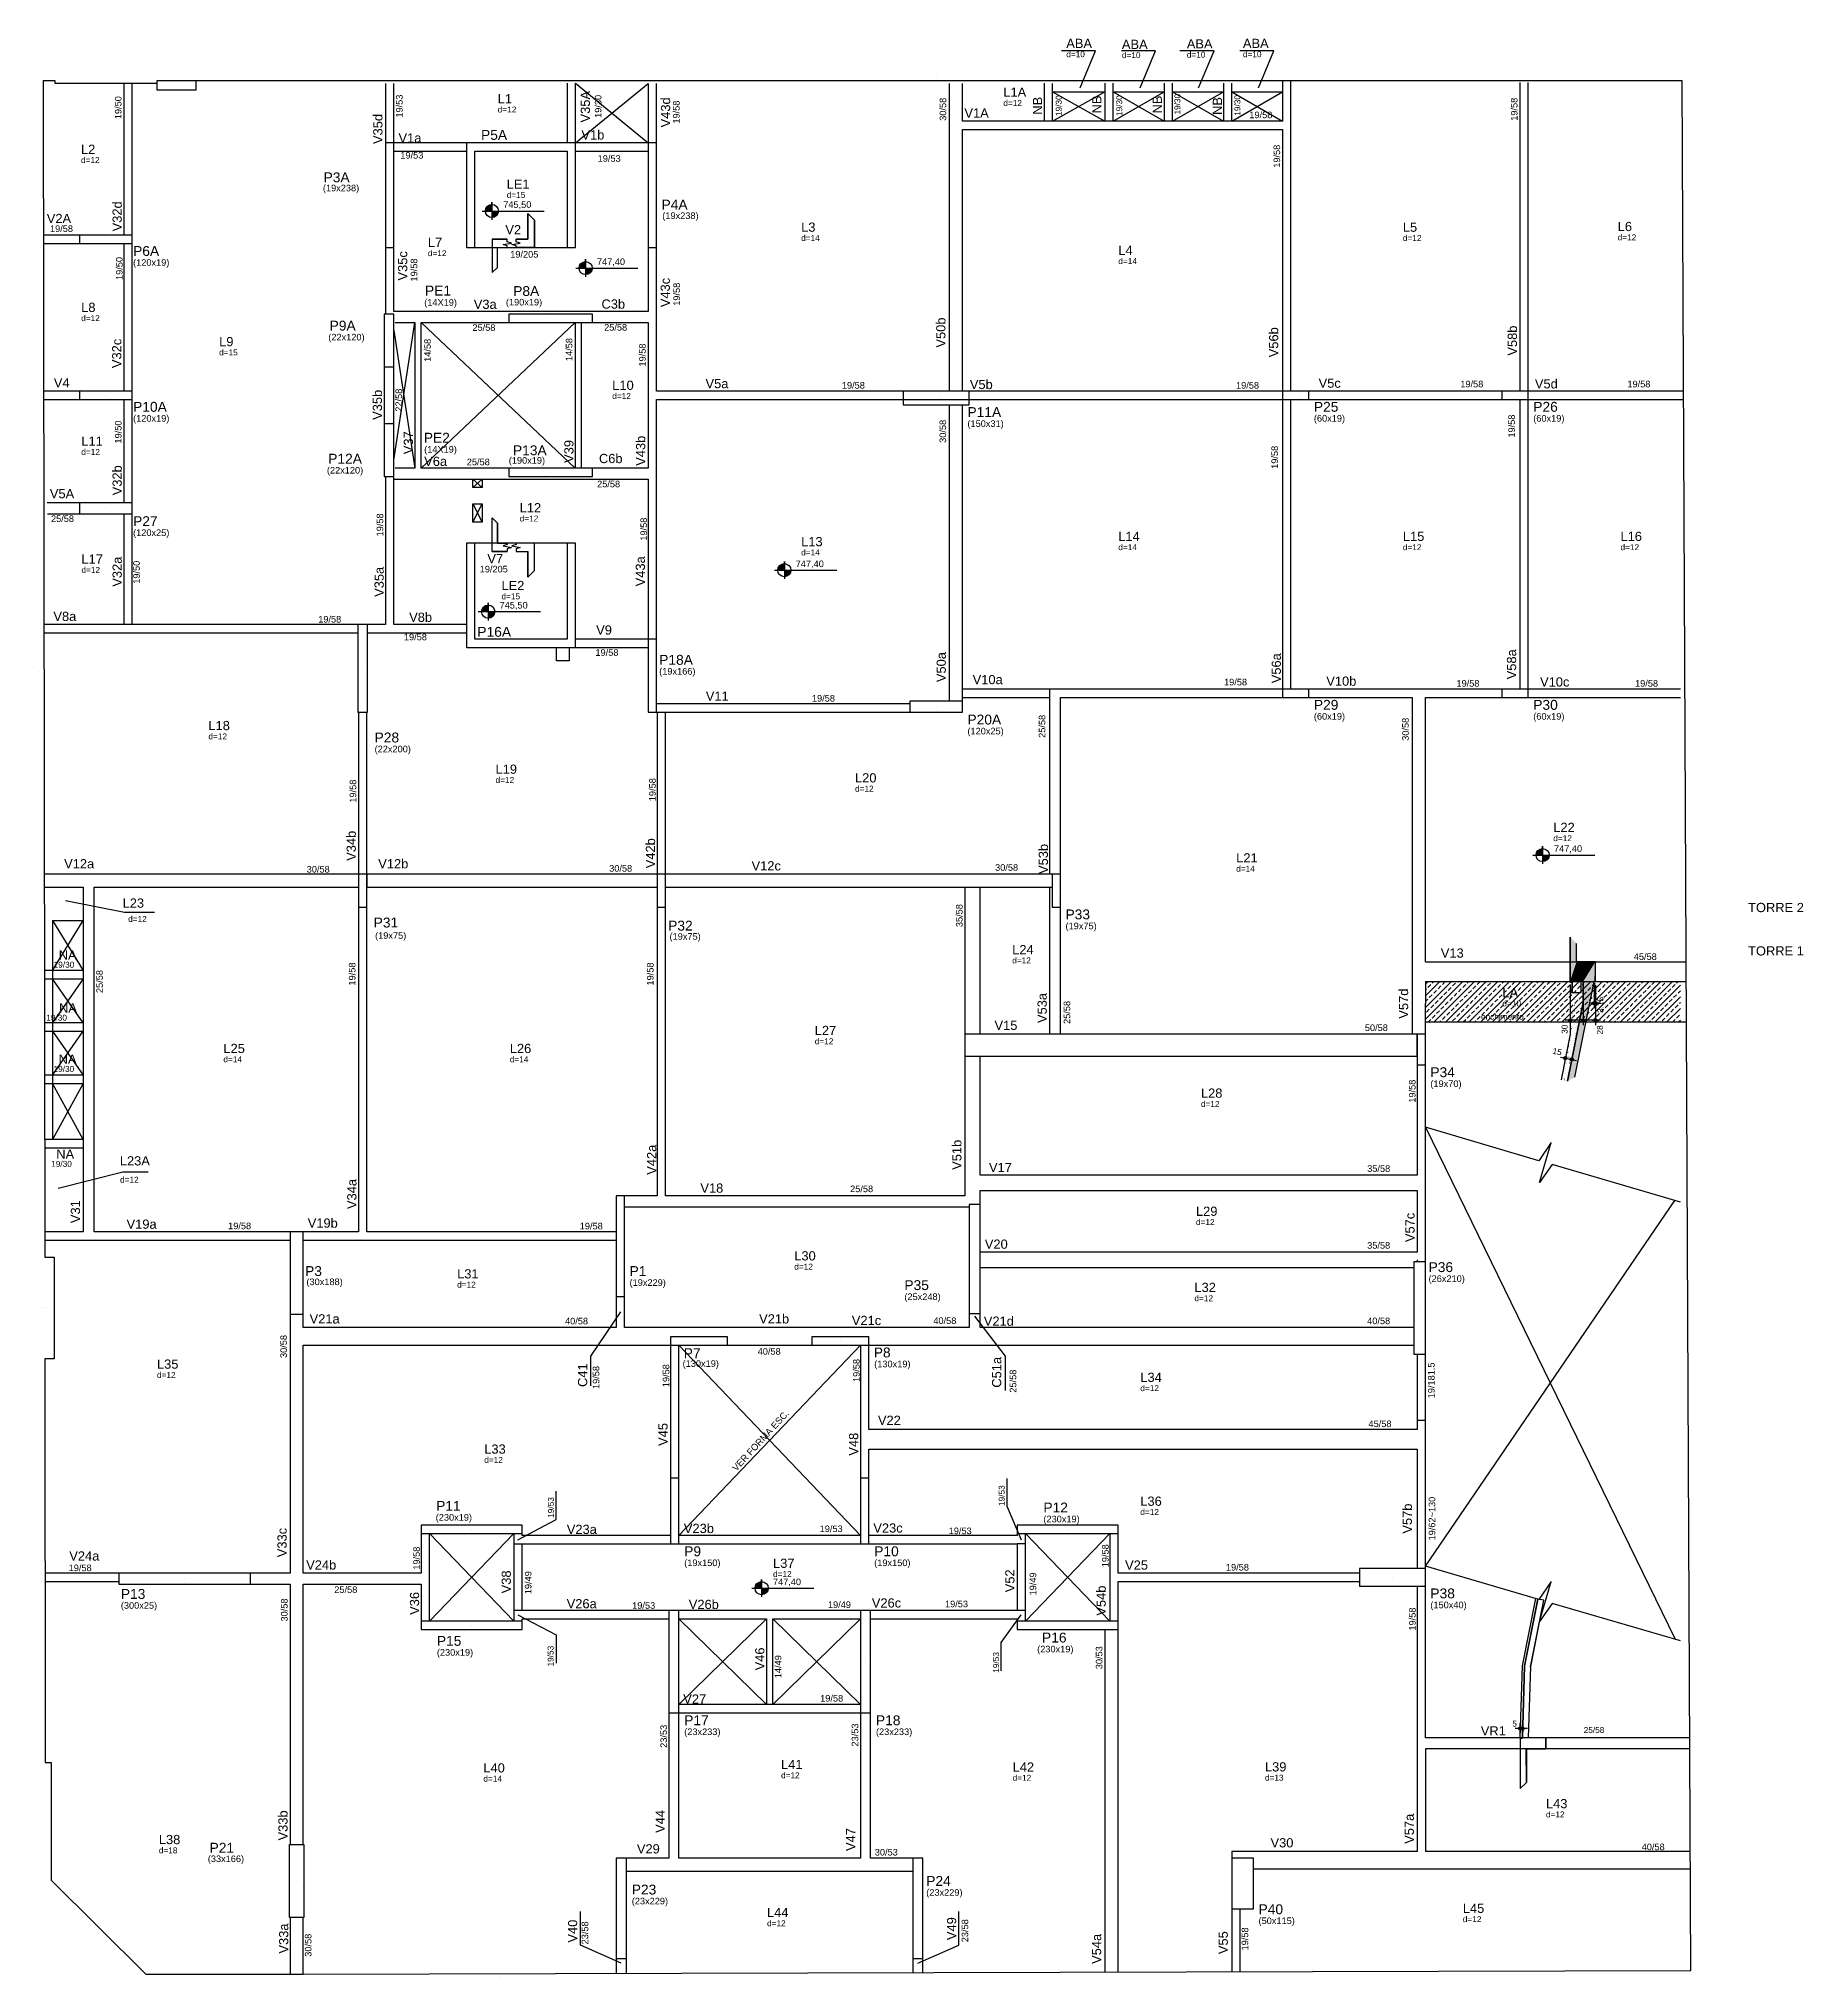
# Model space of a CAD drawing. Header units: millimetres. Extents: x 2560 to 9072, y 1419 to 6640.
# Drawn here: x 2560 to 6581, y 2223 to 6640 of the extents above; entities that cross this region are included whole.
import ezdxf

# ---------------------------------------------------------------- set-up
doc = ezdxf.new("R2010")
doc.units = ezdxf.units.MM
for name, color, linetype in [('1', 4, 'Continuous'), ('10', 13, 'Continuous'), ('11', 22, 'Continuous'), ('12', 3, 'Continuous'), ('13', 76, 'Continuous'), ('18', 9, 'Continuous'), ('19', 5, 'Continuous'), ('241', 12, 'Continuous'), ('242', 3, 'Continuous'), ('26', 1, 'Continuous'), ('27', 10, 'Continuous'), ('3', 2, 'Continuous'), ('30', 15, 'Continuous'), ('42', 7, 'Continuous'), ('8', 5, 'Continuous'), ('9', 3, 'Continuous'), ('STEPHANIE', 6, 'Continuous')]:
    doc.layers.add(name, color=color, linetype=linetype)
doc.styles.get("Standard").update_dxf_attribs({"font": 'arial.ttf'})

msp = doc.modelspace()

# ---------------------------------------------------------------- texts
at = {"layer": '10'}
for s, p in [('ABA', (4901.7, 6618.9)), ('ABA', (5028.5, 6616.7)), ('ABA', (5176.4, 6617.8)), ('ABA', (5304.3, 6618.9)), ('L1', (3606.1, 6492.9)), ('L1A', (4758.3, 6507.7)), ('L2', (2656.3, 6377.7)), ('LE1', (3626.5, 6298.2)), ('L7', (3446.8, 6165.6)), ('L3', (4297.5, 6200.2)), ('L5', (5668.8, 6200.2)), ('L6', (6158.4, 6201.7)), ('L4', (5020.3, 6147.5)), ('L8', (2656.7, 6017.5)), ('L9', (2971.1, 5939.4)), ('L10', (3867, 5840)), ('L11', (2657, 5712.7)), ('L12', (3656, 5561)), ('L13', (4297.5, 5483.7)), ('L14', (5020.3, 5495.7)), ('L15', (5668.8, 5495.7)), ('L16', (6164.8, 5495.7)), ('L17', (2657.3, 5444)), ('LE2', (3614.5, 5383.7)), ('L18', (2946.7, 5064.7)), ('L19', (3601, 4965.3)), ('L20', (4420.3, 4945.5)), ('L22', (6011.6, 4832.7)), ('L21', (5289, 4763.2)), ('L23', (2751.1, 4660.2)), ('L24', (4778.5, 4554.2)), ('LA', (5895.7, 4456.2)), ('L27', (4328.5, 4370)), ('L25', (2980.8, 4329)), ('L26', (3633.5, 4329)), ('L28', (5208.6, 4227.2)), ('L23A', (2744.8, 4072.9)), ('L29', (5197.3, 3958.1)), ('L30', (4281.8, 3856.5)), ('L31', (3513.5, 3815.5)), ('L32', (5193.8, 3784.6)), ('L35', (2829.4, 3609.8)), ('L34', (5070.5, 3579.7)), ('L33', (3575.3, 3416.2)), ('L37', (4233.5, 3156.1))]:
    msp.add_text(s, height=21, dxfattribs=at).set_placement(p)
at = {"layer": '11'}
for s, height, rotation, p in [('19/50', 15, 90, (2748.6, 6456.7)), ('19/53', 15, 90, (3389.3, 6460.3)), ('19/30', 15, 90, (3842.4, 6459.7)), ('19/58', 15, 90, (4020.5, 6446.6)), ('30/58', 15, 90, (4628.1, 6453.1)), ('19/30', 13.5, 90, (4891.2, 6463.9)), ('19/30', 13.5, 90, (5029.2, 6463.9)), ('19/30', 13.5, 90, (5161.8, 6467.3)), ('19/30', 13.5, 90, (5298.5, 6464.6)), ('19/58', 15, 90, (5930.1, 6453.1)), ('19/58', 15, 90, (5389.1, 6346.1)), ('19/50', 15, 90, (2751.1, 6090.4)), ('19/58', 15, 90, (3422.7, 6086.9)), ('19/58', 15, 90, (4021.4, 6031.6)), ('14/58', 15, 90, (3453.4, 5903.8)), ('14/58', 15, 90, (3776.2, 5905.6)), ('19/58', 15, 90, (3943.2, 5893.1)), ('22/58', 15, 90, (3388, 5790.2)), ('19/50', 15, 90, (2748.6, 5717.7)), ('30/58', 15, 90, (4627.9, 5719.3)), ('19/58', 15, 90, (5924.3, 5731.2)), ('19/58', 15, 90, (5384.3, 5660.1)), ('19/58', 15, 90, (3345.1, 5506.1)), ('19/58', 15, 90, (3946.3, 5496.4)), ('19/50', 15, 90, (2790.3, 5398.2)), ('25/58', 15, 90, (4854.1, 5047.1)), ('30/58', 15, 90, (5682.2, 5040.4)), ('19/58', 15, 90, (3283.6, 4899.5)), ('19/58', 15, 90, (3966.1, 4902.8)), ('35/58', 15, 90, (4665.4, 4615.9)), ('25/58', 15, 90, (2706, 4465.7)), ('19/58', 15, 90, (3281.8, 4482.8)), ('19/58', 15, 90, (3961.1, 4482.9)), ('25/58', 15, 90, (4910.7, 4395.3)), ('19/58', 15, 90, (5697.7, 4215.9)), ('30/58', 15, 90, (3125.5, 3634.2)), ('19/58', 15, 90, (4430.9, 3579.6)), ('19/181.5', 15, 90, (5741.2, 3542.4)), ('19/58', 15, 90, (3837.6, 3563.6)), ('19/58', 15, 90, (3997.1, 3567.7)), ('25/58', 15, 90, (4787.8, 3555.3)), ('VER FORMA ESC.', 15, 47.3669, (4149.8, 3375)), ('19/53', 13.5, 90, (3734.1, 3270)), ('19/53', 13.5, 90, (4761.2, 3297)), ('19/62~130', 15, 90, (5742.7, 3218.5)), ('19/58', 15, 90, (3428.5, 3151.9)), ('19/58', 15, 90, (4998.2, 3157.4)), ('19/49', 15, 90, (3682.9, 3096.1)), ('19/49', 15, 90, (4833.3, 3093.2)), ('30/58', 15, 90, (3127.1, 3033.8)), ('19/58', 15, 90, (5698, 3013.2)), ('19/53', 13.5, 90, (3733.2, 2931.3)), ('19/53', 13.5, 90, (4748.6, 2917)), ('30/53', 15, 90, (4984.1, 2925.1)), ('14/49', 15, 90, (4252.5, 2904.7)), ('23/53', 15, 90, (3991.7, 2746)), ('23/53', 15, 90, (4427.8, 2749)), ('23/58', 15, 90, (3812.3, 2298.2)), ('23/58', 15, 90, (4678.2, 2303.1)), ('30/58', 15, 90, (3181.5, 2270.1)), ('19/58', 15, 90, (5316.4, 2284.4))]:
    msp.add_text(s, height=height, rotation=rotation, dxfattribs=at).set_placement(p)
for s, height, p in [('19/58', 15, (5319, 6459)), ('19/53', 15, (3384.1, 6367)), ('19/53', 15, (3833.8, 6359.7)), ('19/58', 15, (2585.6, 6199.7)), ('19/205', 15, (3634.5, 6141.3)), ('25/58', 15, (3548.3, 5974.5)), ('25/58', 15, (3848.5, 5975)), ('19/58', 15, (4390.3, 5842.8)), ('19/58', 15, (5288.6, 5842.8)), ('19/58', 15, (5799.7, 5845.7)), ('19/58', 15, (6180.6, 5845.7)), ('25/58', 15, (3535.5, 5668.2)), ('25/58', 15, (3832.5, 5618)), ('25/58', 15, (2587.9, 5539)), ('19/205', 15, (3564.9, 5424.1)), ('19/58', 15, (3196.9, 5309.9)), ('19/58', 15, (3392.2, 5269.5)), ('19/58', 15, (3828.7, 5234)), ('19/58', 15, (5261.3, 5166.7)), ('19/58', 15, (5791, 5163.8)), ('19/58', 15, (6198, 5163.8)), ('19/58', 15, (4322.1, 5129.8)), ('30/58', 15, (3170.7, 4740.3)), ('30/58', 15, (3860, 4742.3)), ('30/58', 15, (4739.5, 4744.3)), ('45/58', 15, (6195.1, 4541.2)), ('19/30', 13.5, (2593.9, 4523.5)), ('19/30', 13.5, (2577.1, 4402.8)), ('50/58', 15, (5582.2, 4379.2)), ('19/30', 13.5, (2593.7, 4286.1)), ('19/30', 13.5, (2588.3, 4069.8)), ('35/58', 15, (5587.5, 4058.3)), ('25/58', 15, (4409.1, 4012.1)), ('19/58', 15, (2991.6, 3927.7)), ('19/58', 15, (3793, 3927.2)), ('35/58', 15, (5587.5, 3883.3)), ('40/58', 15, (3759.4, 3710.8)), ('40/58', 15, (4598.8, 3711.7)), ('40/58', 15, (5587.5, 3711.3)), ('40/58', 15, (4198.5, 3641.8)), ('45/58', 15, (5590.5, 3476.8)), ('19/53', 15, (4339.7, 3237.6)), ('19/53', 15, (4633.8, 3232.9)), ('19/58', 15, (2628.2, 3148.6)), ('19/58', 15, (5265.6, 3149.9)), ('25/58', 15, (3233.6, 3099)), ('19/53', 15, (3912.4, 3062.9)), ('19/49', 15, (4358.6, 3064.6)), ('19/53', 15, (4625.4, 3066.4)), ('19/58', 15, (4340.9, 2851.4)), ('25/58', 13.5, (6080.9, 2779.9)), ('25/58', 13.5, (6080.9, 2779.9)), ('40/58', 15, (6213.1, 2512.9)), ('30/53', 15, (4465.4, 2500.7))]:
    msp.add_text(s, height=height, dxfattribs=at).set_placement(p)
at = {"layer": '12'}
for s, p in [('(19x238)', (3207.6, 6292.4)), ('(19x238)', (3981.1, 6229.3)), ('(120x19)', (2775, 6122.6)), ('(190x19)', (3624.6, 6032.3)), ('(22x120)', (3219.9, 5952.6)), ('(120x19)', (2775, 5767.6)), ('(150x31)', (4676.5, 5755.6)), ('(60x19)', (5466, 5767.6)), ('(60x19)', (5966, 5767.6)), ('(22x120)', (3216.7, 5649.4)), ('(190x19)', (3631.2, 5671.7)), ('(120x25)', (2775, 5507.1)), ('(19x166)', (3974, 5191.2)), ('(60x19)', (5466, 5088.6)), ('(60x19)', (5966, 5088.6)), ('(120x25)', (4676.5, 5055.1)), ('(22x200)', (3325.4, 5014.2)), ('(19x75)', (3326.5, 4589.3)), ('(19x75)', (3997.6, 4587.2)), ('(19x75)', (4900, 4611.1)), ('(19x70)', (5731.5, 4251.6)), ('(30x188)', (3170.1, 3800.3)), ('(19x229)', (3906.5, 3798.6)), ('(26x210)', (5727.4, 3807.5)), ('(25x248)', (4532.8, 3766.3)), ('(130x19)', (4027.4, 3614)), ('(130x19)', (4464, 3613.1)), ('(230x19)', (3464.7, 3263.6)), ('(230x19)', (4849.6, 3259.8)), ('(19x150)', (4031, 3160.1)), ('(19x150)', (4464, 3160.1)), ('(300x25)', (2747.1, 3062.9)), ('(150x40)', (5731.5, 3064.1)), ('(230x19)', (3467.3, 2956)), ('(230x19)', (4835.4, 2963.5)), ('(23x233)', (4031, 2775.1)), ('(23x233)', (4468, 2775.1)), ('(33x166)', (2945.3, 2485.7)), ('(23x229)', (3911.5, 2389.4)), ('(23x229)', (4582.6, 2409)), ('(50x115)', (5339.9, 2344.5))]:
    msp.add_text(s, height=15, dxfattribs=at).set_placement(p)
at = {"layer": '13'}
for s, p in [('d=10', (4901.7, 6598)), ('d=10', (5028.5, 6595.8)), ('d=10', (5176.4, 6596.9)), ('d=10', (5304.3, 6598)), ('d=12', (4758.3, 6486.8)), ('d=12', (3606.1, 6472)), ('d=12', (2656.3, 6356.8)), ('d=15', (3626.5, 6277.3)), ('d=14', (4297.5, 6179.3)), ('d=12', (5668.8, 6179.3)), ('d=12', (6158.4, 6180.8)), ('d=12', (3446.8, 6144.7)), ('d=14', (5020.3, 6126.6)), ('d=12', (2656.7, 5996.6)), ('d=15', (2971.1, 5918.5)), ('d=12', (3867, 5819.1)), ('d=12', (2657, 5691.8)), ('d=12', (3656, 5540.1)), ('d=14', (4297.5, 5462.8)), ('d=14', (5020.3, 5474.8)), ('d=12', (5668.8, 5474.8)), ('d=12', (6164.8, 5474.8)), ('d=12', (2657.3, 5423.1)), ('d=15', (3614.5, 5362.8)), ('d=12', (2946.7, 5043.8)), ('d=12', (3601, 4944.4)), ('d=12', (4420.3, 4924.6)), ('d=12', (6011.6, 4811.8)), ('d=14', (5289, 4742.3)), ('d=12', (2763.7, 4627.6)), ('d=12', (4778.5, 4533.3)), ('d=10', (5895.7, 4435.3)), ('d=12', (4328.5, 4349.1)), ('d=14', (2980.8, 4308.1)), ('d=14', (3633.5, 4308.1)), ('d=12', (5208.6, 4206.3)), ('d=12', (2745.3, 4033.7)), ('d=12', (5197.3, 3937.2)), ('d=12', (4281.8, 3835.6)), ('d=12', (3513.5, 3794.6)), ('d=12', (5193.8, 3763.7)), ('d=12', (2829.4, 3588.9)), ('d=12', (5070.5, 3558.8)), ('d=12', (3575.3, 3395.3)), ('d=12', (5070.5, 3276.6)), ('d=12', (4233.5, 3135.2)), ('d=14', (3573.3, 2669)), ('d=12', (4251.7, 2676.7)), ('d=12', (4779.5, 2670.9)), ('d=13', (5354.5, 2671.3)), ('d=12', (5994.9, 2587.5)), ('d=18', (2833.7, 2505.7)), ('d=12', (4219.8, 2339.6)), ('d=12', (5805.4, 2349))]:
    msp.add_text(s, height=13.5, dxfattribs=at).set_placement(p)
at = {"layer": '26'}
for s, height, p in [('745,50', 15, (3618.6, 6254.6)), ('747,40', 15, (3832.1, 6124.5)), ('747,40', 15, (4285.1, 5436.2)), ('745,50', 15, (3610.2, 5341.8)), ('747,40', 15, (6013.2, 4787.2)), ('enchimento', 13.5, (5846.8, 4405.3)), ('747,40', 15, (4233.2, 3116.7))]:
    msp.add_text(s, height=height, dxfattribs=at).set_placement(p)
at = {"layer": '26', "color": 3, "linetype": 'Continuous'}
for s, rotation, p in [('3.15', 90, (6125.9, 4420.3)), ('30', 90, (6044.1, 4372.8)), ('28', 90, (6124.5, 4371.2)), ('15', 348.7712, (6009, 4327.6))]:
    msp.add_text(s, height=13.5, rotation=rotation, dxfattribs=at).set_placement(p)
msp.add_text('5', height=13.5, dxfattribs=at).set_placement((5918.3, 2794.5))
at = {"layer": '8'}
for s, p in [('V35A', (3816.1, 6449.2)), ('V43d', (3999, 6438)), ('NB', (4846.8, 6467)), ('NB', (4981.9, 6469.8)), ('NB', (5119.7, 6469.8)), ('NB', (5256.7, 6466.4)), ('V35d', (3343.3, 6400.1)), ('V32d', (2749.2, 6201.1)), ('V35c', (3399.9, 6089.1)), ('V43c', (3998.3, 6028.3)), ('V50b', (4626.3, 5936.3)), ('V56b', (5384.8, 5914.2)), ('V58b', (5928.9, 5918)), ('V32c', (2748.3, 5889.6)), ('V35b', (3342.3, 5771.7)), ('V37', (3412.9, 5693.4)), ('V39', (3778.7, 5673.6)), ('V43b', (3942.2, 5667)), ('V32b', (2749.2, 5599.7)), ('V32a', (2749.2, 5391.5)), ('V35a', (3346.2, 5368.3)), ('V43a', (3941.5, 5392.3)), ('V50a', (4627.2, 5174.1)), ('V56a', (5390.8, 5171.5)), ('V58a', (5927, 5180.5)), ('V34b', (3282.6, 4766.9)), ('V42b', (3964.6, 4750)), ('V53b', (4860, 4737)), ('V53a', (4857.2, 4397.4)), ('V57d', (5680.9, 4407.3)), ('V42a', (3967.3, 4051.7)), ('V51b', (4662.8, 4062.9)), ('V34a', (3284, 3973.6)), ('V31', (2654.1, 3941.5)), ('V57c', (5695.4, 3898.3)), ('C51a', (4753.6, 3566.6)), ('C41', (3809.9, 3568.2)), ('V45', (3993.2, 3433.9)), ('V48', (4427.6, 3411.7)), ('V57b', (5689.4, 3234.1)), ('V33c', (3125, 3180.3)), ('V38', (3635.9, 3098)), ('V52', (4783.7, 3100.4)), ('V36', (3426.9, 3049)), ('V54b', (4991.7, 3047.2)), ('V46', (4213.8, 2922.5)), ('V33b', (3127, 2535)), ('V44', (3986.7, 2552.2)), ('V47', (4420.9, 2511)), ('V57a', (5693.9, 2527.3)), ('V33a', (3128.7, 2277.3)), ('V40', (3787.2, 2302.3)), ('V49', (4650.9, 2308)), ('V54a', (4981.3, 2253.7)), ('V55', (5269.9, 2276))]:
    msp.add_text(s, height=21, rotation=90, dxfattribs=at).set_placement(p)
for s, p in [('V1A', (4669.6, 6460.2)), ('V1a', (3379.9, 6403.4)), ('V1b', (3796.8, 6410.4)), ('V2A', (2578.3, 6220)), ('V2', (3623.4, 6194.4)), ('V3a', (3551.4, 6024.5)), ('C3b', (3842.5, 6025)), ('V4', (2594.4, 5845.4)), ('V5a', (4079.6, 5843.8)), ('V5b', (4682, 5841.8)), ('V5c', (5476.8, 5844.8)), ('V5d', (5969.7, 5843.3)), ('V6a', (3438.4, 5666.7)), ('C6b', (3836.7, 5673.1)), ('V5A', (2585.3, 5593)), ('V7', (3582.4, 5444.8)), ('V8a', (2593.4, 5313.4)), ('V8b', (3404.2, 5311.4)), ('V9', (3830.4, 5282.4)), ('V10a', (4688.4, 5169.4)), ('V10b', (5494.3, 5165.9)), ('V10c', (5981.5, 5164.1)), ('V11', (4080.3, 5131.7)), ('V12a', (2617.9, 4749.8)), ('V12b', (3333.7, 4749.8)), ('V12c', (4184.5, 4745.1)), ('NA', (2605.6, 4541.9)), ('V13', (5755.3, 4546.4)), ('NA', (2606.3, 4421.2)), ('V15', (4738.2, 4381.6)), ('NA', (2605.4, 4304.5)), ('NA', (2600, 4088.2)), ('V17', (4725.6, 4057.8)), ('V18', (4067.9, 4010.9)), ('V19a', (2760.2, 3928.7)), ('V19b', (3173, 3931.1)), ('V20', (4716.1, 3883.1)), ('V21a', (3177.3, 3712.9)), ('V21b', (4201.7, 3712.9)), ('V21c', (4413, 3709.3)), ('V21d', (4713.8, 3707.7)), ('V22', (4472.5, 3481.9)), ('L36', (5070.5, 3297.5)), ('V23a', (3763.4, 3233.3)), ('V23b', (4030.3, 3235.4)), ('V23c', (4462, 3236.4)), ('V24a', (2629.6, 3172.7)), ('V24b', (3169.5, 3152.2)), ('V25', (5035.8, 3151.9)), ('V26a', (3763.2, 3063.9)), ('V26b', (4041.4, 3062.3)), ('V26c', (4458.6, 3065.7)), ('V27', (4028.9, 2846.7)), ('VR1', (5846.4, 2774.3)), ('L40', (3573.3, 2689.9)), ('L41', (4251.7, 2697.6)), ('L42', (4779.5, 2691.8)), ('L39', (5354.5, 2692.2)), ('L43', (5994.9, 2608.4)), ('L38', (2833.7, 2526.6)), ('V29', (3923.2, 2505.4)), ('V30', (5367.2, 2519.2)), ('L45', (5805.4, 2369.9)), ('L44', (4219.8, 2360.5))]:
    msp.add_text(s, height=21, dxfattribs=at).set_placement(p)
at = {"layer": '9'}
for s, height, p in [('P5A', 22.5, (3568, 6409.6)), ('P3A', 22.5, (3209.1, 6313)), ('P4A', 22.5, (3979.3, 6250.8)), ('P6A', 22.5, (2775, 6145.1)), ('PE1', 22.5, (3440.3, 6054.9)), ('P8A', 22.5, (3641.3, 6053.9)), ('(14X19)', 15, (3438.5, 6031.7)), ('P9A', 22.5, (3222.9, 5975.1)), ('P10A', 22.5, (2775, 5790.1)), ('P11A', 22.5, (4676.5, 5778.1)), ('P25', 22.5, (5466, 5790.1)), ('P26', 22.5, (5966, 5790.1)), ('PE2', 22.5, (3437.5, 5719.7)), ('(14X19)', 15, (3438.4, 5696.9)), ('P13A', 22.5, (3640.7, 5691)), ('P12A', 22.5, (3219.7, 5671.9)), ('P27', 22.5, (2775, 5529.6)), ('P16A', 22.5, (3559.6, 5277.4)), ('P18A', 22.5, (3974, 5213.7)), ('P29', 22.5, (5466, 5111.1)), ('P30', 22.5, (5966, 5111.1)), ('P20A', 22.5, (4676.5, 5077.6)), ('P28', 22.5, (3325.4, 5036.7)), ('P31', 22.5, (3323.2, 4615.1)), ('P33', 22.5, (4900, 4633.6)), ('P32', 22.5, (3994.4, 4608.1)), ('P34', 22.5, (5731.5, 4274.1)), ('P3', 22.5, (3167, 3821)), ('P1', 22.5, (3906.5, 3821.1)), ('P36', 22.5, (5727.4, 3830)), ('P35', 22.5, (4532.8, 3789)), ('P7', 22.5, (4029.9, 3633.8)), ('P8', 22.5, (4463, 3635.6)), ('P11', 22.5, (3465.7, 3286.1)), ('P12', 22.5, (4849.6, 3282.3)), ('P9', 22.5, (4031, 3182.6)), ('P10', 22.5, (4464, 3182.6)), ('P13', 22.5, (2747.1, 3085.4)), ('P38', 22.5, (5731.5, 3086.6)), ('P16', 22.5, (4846.4, 2986)), ('P15', 22.5, (3467.3, 2978.5)), ('P17', 22.5, (4031, 2797.6)), ('P18', 22.5, (4468, 2797.6)), ('P21', 22.5, (2949.3, 2507.1)), ('P23', 22.5, (3911.5, 2411.9)), ('P24', 22.5, (4582.6, 2431.5)), ('P40', 22.5, (5339.9, 2367))]:
    msp.add_text(s, height=height, dxfattribs=at).set_placement(p)
at = {"layer": 'STEPHANIE', "linetype": 'Continuous'}
for s, p in [('TORRE 2', (6455.6, 4650.1)), ('TORRE 1', (6455.6, 4551.3))]:
    msp.add_text(s, height=21, dxfattribs=at).set_placement(p)

# ---------------------------------------------------------------- blocks, each defined once
blk = doc.blocks.new('_H6577CFF9B9-001')
for p, q in [((3362.000021, 2380.889363), (3447.610661, 2466.500002)), ((3362.000021, 2407.405867), (3421.094157, 2466.500002)), ((3362.000021, 2433.922371), (3394.577652, 2466.500002)), ((3362.000021, 2460.438875), (3368.061148, 2466.500002)), ((3362.000021, 2447.180623), (3364.281482, 2449.462084)), ((3367.596045, 2452.776647), (3374.225171, 2459.405773)), ((3370.910608, 2429.574706), (3377.539734, 2436.203832)), ((3377.539734, 2462.720336), (3381.3194, 2466.500002)), ((3380.854298, 2439.518395), (3387.483424, 2446.147521)), ((3382.127165, 2374.500002), (3474.127165, 2466.500002)), ((3390.797987, 2449.462084), (3397.427113, 2456.09121)), ((3394.11255, 2426.260143), (3400.741676, 2432.889269)), ((3400.741676, 2459.405773), (3407.370802, 2466.034899)), ((3404.056239, 2436.203832), (3410.685365, 2442.832958)), ((3408.64367, 2374.500002), (3500.64367, 2466.500002)), ((3413.999928, 2446.147521), (3420.629054, 2452.776647)), ((3417.314491, 2422.94558), (3423.943617, 2429.574706)), ((3423.943617, 2456.09121), (3430.572743, 2462.720336)), ((3427.25818, 2432.889269), (3433.887306, 2439.518395)), ((3433.887306, 2466.034899), (3434.352409, 2466.500002)), ((3435.160174, 2374.500002), (3527.160174, 2466.500002)), ((3437.201869, 2442.832958), (3443.830995, 2449.462084)), ((3447.145558, 2452.776647), (3453.774684, 2459.405773)), ((3450.460121, 2429.574706), (3457.089247, 2436.203832)), ((3457.089247, 2462.720336), (3460.868913, 2466.500002)), ((3460.40381, 2439.518395), (3467.032936, 2446.147521)), ((3461.676678, 2374.500002), (3553.676678, 2466.500002)), ((3470.3475, 2449.462084), (3476.976626, 2456.09121)), ((3473.662063, 2426.260143), (3480.291189, 2432.889269)), ((3480.291189, 2459.405773), (3486.920315, 2466.034899)), ((3483.605752, 2436.203832), (3490.234878, 2442.832958)), ((3488.193183, 2374.500002), (3580.193183, 2466.500002)), ((3493.549441, 2446.147521), (3500.178567, 2452.776647)), ((3496.864004, 2422.94558), (3503.49313, 2429.574706)), ((3503.49313, 2456.09121), (3510.122256, 2462.720336)), ((3506.807693, 2432.889269), (3513.436819, 2439.518395)), ((3513.436819, 2466.034899), (3513.901922, 2466.500002)), ((3514.709687, 2374.500002), (3606.709687, 2466.500002)), ((3516.751382, 2442.832958), (3523.380508, 2449.462084)), ((3526.695071, 2452.776647), (3533.324197, 2459.405773)), ((3530.009634, 2429.574706), (3536.63876, 2436.203832)), ((3536.63876, 2462.720336), (3540.418426, 2466.500002)), ((3539.953323, 2439.518395), (3546.582449, 2446.147521)), ((3541.226191, 2374.500002), (3633.226191, 2466.500002)), ((3549.897012, 2449.462084), (3556.526138, 2456.09121)), ((3553.211575, 2426.260143), (3559.840702, 2432.889269)), ((3559.840702, 2459.405773), (3566.469828, 2466.034899)), ((3563.155265, 2436.203832), (3569.784391, 2442.832958)), ((3567.742695, 2374.500002), (3659.742695, 2466.500002)), ((3573.098954, 2446.147521), (3579.72808, 2452.776647)), ((3576.413517, 2422.94558), (3583.042643, 2429.574706)), ((3583.042643, 2456.09121), (3589.671769, 2462.720336)), ((3586.357206, 2432.889269), (3592.986332, 2439.518395)), ((3592.986332, 2466.034899), (3593.451435, 2466.500002)), ((3594.2592, 2374.500002), (3686.2592, 2466.500002)), ((3596.300895, 2442.832958), (3602.930021, 2449.462084)), ((3606.244584, 2452.776647), (3612.87371, 2459.405773)), ((3609.559147, 2429.574706), (3616.188273, 2436.203832)), ((3616.188273, 2462.720336), (3619.967939, 2466.500002)), ((3619.502836, 2439.518395), (3626.131962, 2446.147521)), ((3620.775704, 2374.500002), (3712.775704, 2466.500002)), ((3629.446525, 2449.462084), (3636.075651, 2456.09121)), ((3632.761088, 2426.260143), (3639.390214, 2432.889269)), ((3639.390214, 2459.405773), (3646.01934, 2466.034899)), ((3642.704777, 2436.203832), (3649.333904, 2442.832958)), ((3647.292208, 2374.500002), (3739.292208, 2466.500002)), ((3652.648467, 2446.147521), (3659.277593, 2452.776647)), ((3655.96303, 2422.94558), (3662.592156, 2429.574706)), ((3662.592156, 2456.09121), (3669.221282, 2462.720336)), ((3665.906719, 2432.889269), (3672.535845, 2439.518395)), ((3672.535845, 2466.034899), (3673.000948, 2466.500002)), ((3673.808713, 2374.500002), (3765.808713, 2466.500002)), ((3675.850408, 2442.832958), (3682.479534, 2449.462084)), ((3685.794097, 2452.776647), (3692.423223, 2459.405773)), ((3689.10866, 2429.574706), (3695.737786, 2436.203832)), ((3695.737786, 2462.720336), (3699.517452, 2466.500002)), ((3699.052349, 2439.518395), (3705.681475, 2446.147521)), ((3700.325217, 2374.500002), (3792.325217, 2466.500002)), ((3708.996038, 2449.462084), (3715.625164, 2456.09121)), ((3712.310601, 2426.260143), (3718.939727, 2432.889269)), ((3718.939727, 2459.405773), (3725.568853, 2466.034899)), ((3722.25429, 2436.203832), (3728.883416, 2442.832958)), ((3726.841721, 2374.500002), (3818.841721, 2466.500002)), ((3732.197979, 2446.147521), (3738.827106, 2452.776647)), ((3735.512542, 2422.94558), (3742.141669, 2429.574706)), ((3742.141669, 2456.09121), (3748.770795, 2462.720336)), ((3745.456232, 2432.889269), (3752.085358, 2439.518395)), ((3752.085358, 2466.034899), (3752.55046, 2466.500002)), ((3753.358225, 2374.500002), (3845.358225, 2466.500002)), ((3755.399921, 2442.832958), (3762.029047, 2449.462084)), ((3765.34361, 2452.776647), (3771.972736, 2459.405773)), ((3768.658173, 2429.574706), (3775.287299, 2436.203832)), ((3775.287299, 2462.720336), (3779.066965, 2466.500002)), ((3778.601862, 2439.518395), (3785.230988, 2446.147521)), ((3779.87473, 2374.500002), (3871.87473, 2466.500002)), ((3788.545551, 2449.462084), (3795.174677, 2456.09121)), ((3791.860114, 2426.260143), (3798.48924, 2432.889269)), ((3798.48924, 2459.405773), (3805.118366, 2466.034899)), ((3801.803803, 2436.203832), (3808.432929, 2442.832958)), ((3806.391234, 2374.500002), (3898.391234, 2466.500002)), ((3811.747492, 2446.147521), (3818.376618, 2452.776647)), ((3815.062055, 2422.94558), (3821.691181, 2429.574706)), ((3821.691181, 2456.09121), (3828.320307, 2462.720336)), ((3825.005744, 2432.889269), (3831.634871, 2439.518395)), ((3831.634871, 2466.034899), (3832.099973, 2466.500002)), ((3832.907738, 2374.500002), (3924.907738, 2466.500002)), ((3834.949434, 2442.832958), (3841.57856, 2449.462084)), ((3844.893123, 2452.776647), (3851.522249, 2459.405773)), ((3848.207686, 2429.574706), (3854.836812, 2436.203832)), ((3854.836812, 2462.720336), (3858.616478, 2466.500002)), ((3858.151375, 2439.518395), (3864.780501, 2446.147521)), ((3859.424243, 2374.500002), (3942.998284, 2458.074044)), ((3868.095064, 2449.462084), (3874.72419, 2456.09121)), ((3871.409627, 2426.260143), (3878.038753, 2432.889269)), ((3878.038753, 2459.405773), (3884.667879, 2466.034899)), ((3881.353316, 2436.203832), (3887.982442, 2442.832958)), ((3885.940747, 2374.500002), (3942.998284, 2431.557539)), ((3891.297005, 2446.147521), (3897.926131, 2452.776647)), ((3894.611568, 2422.94558), (3901.240694, 2429.574706)), ((3901.240694, 2456.09121), (3907.86982, 2462.720336)), ((3904.555257, 2432.889269), (3911.184383, 2439.518395)), ((3911.184383, 2466.034899), (3911.649486, 2466.500002)), ((3914.498946, 2442.832958), (3921.128073, 2449.462084)), ((3924.442636, 2452.776647), (3931.071762, 2459.405773)), ((3927.757199, 2429.574706), (3934.386325, 2436.203832)), ((3934.386325, 2462.720336), (3938.16599, 2466.500002)), ((3937.700888, 2439.518395), (3942.998284, 2444.815792)), ((3362.000021, 2420.664119), (3367.596045, 2426.260143)), ((3362.000021, 2394.147615), (3362.000021, 2394.147615)), ((3364.281482, 2396.429076), (3370.910608, 2403.058202)), ((3374.225171, 2406.372765), (3380.854298, 2413.001891)), ((3377.539734, 2383.170823), (3384.168861, 2389.79995)), ((3384.168861, 2416.316454), (3390.797987, 2422.94558)), ((3387.483424, 2393.114513), (3394.11255, 2399.743639)), ((3397.427113, 2403.058202), (3404.056239, 2409.687328)), ((3400.741676, 2379.85626), (3407.370802, 2386.485387)), ((3407.370802, 2413.001891), (3413.999928, 2419.631017)), ((3410.685365, 2389.79995), (3417.314491, 2396.429076)), ((3420.629054, 2399.743639), (3427.25818, 2406.372765)), ((3430.572743, 2409.687328), (3437.201869, 2416.316454)), ((3433.887306, 2386.485387), (3440.516432, 2393.114513)), ((3440.516432, 2419.631017), (3447.145558, 2426.260143)), ((3443.830995, 2396.429076), (3450.460121, 2403.058202)), ((3453.774684, 2406.372765), (3460.40381, 2413.001891)), ((3457.089247, 2383.170823), (3463.718373, 2389.79995)), ((3463.718373, 2416.316454), (3470.3475, 2422.94558)), ((3467.032936, 2393.114513), (3473.662063, 2399.743639)), ((3476.976626, 2403.058202), (3483.605752, 2409.687328)), ((3480.291189, 2379.85626), (3486.920315, 2386.485387)), ((3486.920315, 2413.001891), (3493.549441, 2419.631017)), ((3490.234878, 2389.79995), (3496.864004, 2396.429076)), ((3500.178567, 2399.743639), (3506.807693, 2406.372765)), ((3510.122256, 2409.687328), (3516.751382, 2416.316454)), ((3513.436819, 2386.485387), (3520.065945, 2393.114513)), ((3520.065945, 2419.631017), (3526.695071, 2426.260143)), ((3523.380508, 2396.429076), (3530.009634, 2403.058202)), ((3533.324197, 2406.372765), (3539.953323, 2413.001891)), ((3536.63876, 2383.170823), (3543.267886, 2389.79995)), ((3543.267886, 2416.316454), (3549.897012, 2422.94558)), ((3546.582449, 2393.114513), (3553.211575, 2399.743639)), ((3556.526138, 2403.058202), (3563.155265, 2409.687328)), ((3559.840702, 2379.85626), (3566.469828, 2386.485387)), ((3566.469828, 2413.001891), (3573.098954, 2419.631017)), ((3569.784391, 2389.79995), (3576.413517, 2396.429076)), ((3579.72808, 2399.743639), (3586.357206, 2406.372765)), ((3589.671769, 2409.687328), (3596.300895, 2416.316454)), ((3592.986332, 2386.485387), (3599.615458, 2393.114513)), ((3599.615458, 2419.631017), (3606.244584, 2426.260143)), ((3602.930021, 2396.429076), (3609.559147, 2403.058202)), ((3612.87371, 2406.372765), (3619.502836, 2413.001891)), ((3616.188273, 2383.170823), (3622.817399, 2389.79995)), ((3622.817399, 2416.316454), (3629.446525, 2422.94558)), ((3626.131962, 2393.114513), (3632.761088, 2399.743639)), ((3636.075651, 2403.058202), (3642.704777, 2409.687328)), ((3639.390214, 2379.85626), (3646.01934, 2386.485387)), ((3646.01934, 2413.001891), (3652.648467, 2419.631017)), ((3649.333904, 2389.79995), (3655.96303, 2396.429076)), ((3659.277593, 2399.743639), (3665.906719, 2406.372765)), ((3669.221282, 2409.687328), (3675.850408, 2416.316454)), ((3672.535845, 2386.485387), (3679.164971, 2393.114513)), ((3679.164971, 2419.631017), (3685.794097, 2426.260143)), ((3682.479534, 2396.429076), (3689.10866, 2403.058202)), ((3692.423223, 2406.372765), (3699.052349, 2413.001891)), ((3695.737786, 2383.170823), (3702.366912, 2389.79995)), ((3702.366912, 2416.316454), (3708.996038, 2422.94558)), ((3705.681475, 2393.114513), (3712.310601, 2399.743639)), ((3715.625164, 2403.058202), (3722.25429, 2409.687328)), ((3718.939727, 2379.85626), (3725.568853, 2386.485387)), ((3725.568853, 2413.001891), (3732.197979, 2419.631017)), ((3728.883416, 2389.79995), (3735.512542, 2396.429076)), ((3738.827106, 2399.743639), (3745.456232, 2406.372765)), ((3748.770795, 2409.687328), (3755.399921, 2416.316454)), ((3752.085358, 2386.485387), (3758.714484, 2393.114513)), ((3758.714484, 2419.631017), (3765.34361, 2426.260143)), ((3762.029047, 2396.429076), (3768.658173, 2403.058202)), ((3771.972736, 2406.372765), (3778.601862, 2413.001891)), ((3775.287299, 2383.170823), (3781.916425, 2389.79995)), ((3781.916425, 2416.316454), (3788.545551, 2422.94558)), ((3785.230988, 2393.114513), (3791.860114, 2399.743639)), ((3795.174677, 2403.058202), (3801.803803, 2409.687328)), ((3798.48924, 2379.85626), (3805.118366, 2386.485387)), ((3805.118366, 2413.001891), (3811.747492, 2419.631017)), ((3808.432929, 2389.79995), (3815.062055, 2396.429076)), ((3818.376618, 2399.743639), (3825.005744, 2406.372765)), ((3828.320307, 2409.687328), (3834.949434, 2416.316454)), ((3831.634871, 2386.485387), (3838.263997, 2393.114513)), ((3838.263997, 2419.631017), (3844.893123, 2426.260143)), ((3841.57856, 2396.429076), (3848.207686, 2403.058202)), ((3851.522249, 2406.372765), (3858.151375, 2413.001891)), ((3854.836812, 2383.170823), (3861.465938, 2389.79995)), ((3861.465938, 2416.316454), (3868.095064, 2422.94558)), ((3864.780501, 2393.114513), (3871.409627, 2399.743639)), ((3874.72419, 2403.058202), (3881.353316, 2409.687328)), ((3878.038753, 2379.85626), (3884.667879, 2386.485387)), ((3884.667879, 2413.001891), (3891.297005, 2419.631017)), ((3887.982442, 2389.79995), (3894.611568, 2396.429076)), ((3897.926131, 2399.743639), (3904.555257, 2406.372765)), ((3907.86982, 2409.687328), (3914.498946, 2416.316454)), ((3911.184383, 2386.485387), (3917.813509, 2393.114513)), ((3912.457251, 2374.500002), (3942.998284, 2405.041035)), ((3917.813509, 2419.631017), (3924.442636, 2426.260143)), ((3921.128073, 2396.429076), (3927.757199, 2403.058202)), ((3931.071762, 2406.372765), (3937.700888, 2413.001891)), ((3934.386325, 2383.170823), (3941.015451, 2389.79995)), ((3941.015451, 2416.316454), (3942.998284, 2418.299287)), ((3368.868913, 2374.500002), (3374.225171, 2379.85626)), ((3395.385417, 2374.500002), (3397.427113, 2376.541697)), ((3421.901922, 2374.500002), (3421.901922, 2374.500002)), ((3423.943617, 2376.541697), (3430.572743, 2383.170823)), ((3448.418426, 2374.500002), (3453.774684, 2379.85626)), ((3474.93493, 2374.500002), (3476.976626, 2376.541697)), ((3501.451435, 2374.500002), (3501.451435, 2374.500002)), ((3503.49313, 2376.541697), (3510.122256, 2383.170823)), ((3527.967939, 2374.500002), (3533.324197, 2379.85626)), ((3554.484443, 2374.500002), (3556.526138, 2376.541697)), ((3581.000948, 2374.500002), (3581.000948, 2374.500002)), ((3583.042643, 2376.541697), (3589.671769, 2383.170823)), ((3607.517452, 2374.500002), (3612.87371, 2379.85626)), ((3634.033956, 2374.500002), (3636.075651, 2376.541697)), ((3660.55046, 2374.500002), (3660.55046, 2374.500002)), ((3662.592156, 2376.541697), (3669.221282, 2383.170823)), ((3687.066965, 2374.500002), (3692.423223, 2379.85626)), ((3713.583469, 2374.500002), (3715.625164, 2376.541697)), ((3740.099973, 2374.500002), (3740.099973, 2374.500002)), ((3742.141669, 2376.541697), (3748.770795, 2383.170823)), ((3766.616478, 2374.500002), (3771.972736, 2379.85626)), ((3793.132982, 2374.500002), (3795.174677, 2376.541697)), ((3819.649486, 2374.500002), (3819.649486, 2374.500002)), ((3821.691181, 2376.541697), (3828.320307, 2383.170823)), ((3846.16599, 2374.500002), (3851.522249, 2379.85626)), ((3872.682495, 2374.500002), (3874.72419, 2376.541697)), ((3899.198999, 2374.500002), (3899.198999, 2374.500002)), ((3901.240694, 2376.541697), (3907.86982, 2383.170823)), ((3925.715503, 2374.500002), (3931.071762, 2379.85626)), ((3938.973756, 2374.500002), (3942.998284, 2378.524531))]:
    blk.add_line(p, q)
blk = doc.blocks.new('_H4EC27394F8-000')
for p, q in [((3627.499152, 2436.221095), (3627.499152, 2436.221095)), ((3627.499152, 2436.221095), (3627.499152, 2436.221095)), ((3627.499152, 2432.599069), (3627.499152, 2432.599069)), ((3627.499152, 2432.599069), (3627.499152, 2432.599069)), ((3627.499152, 2432.599069), (3627.499152, 2432.599069)), ((3636.115475, 2438.131287), (3636.188697, 2438.14752)), ((3636.139804, 2430.03431), (3636.185461, 2430.093812)), ((3639.921669, 2436.918056), (3639.931459, 2436.992415)), ((3642.394828, 2438.186016), (3642.440485, 2438.245517)), ((3644.791826, 2441.309844), (3644.837483, 2441.369346)), ((3651.008773, 2431.09357), (3651.018562, 2431.167928)), ((3627.499152, 2423.908995), (3627.499152, 2423.908995)), ((3627.499152, 2423.908995), (3627.499152, 2423.908995)), ((3627.499152, 2423.330537), (3627.499152, 2423.330537)), ((3627.499152, 2423.330537), (3627.499152, 2423.330537)), ((3627.499152, 2423.330537), (3627.499152, 2423.330537)), ((3627.499152, 2418.773593), (3627.499152, 2418.773593)), ((3627.499152, 2418.773593), (3627.499152, 2418.773593)), ((3627.499152, 2410.439979), (3627.499152, 2410.439979)), ((3627.499152, 2410.439979), (3627.499152, 2410.439979)), ((3627.499152, 2403.804861), (3627.499152, 2403.804861)), ((3627.499152, 2403.804861), (3627.499152, 2403.804861)), ((3627.499152, 2403.804861), (3627.499152, 2403.804861)), ((3627.499152, 2397.549422), (3627.499152, 2397.549422)), ((3627.499152, 2397.549422), (3627.499152, 2397.549422)), ((3627.499152, 2397.549422), (3627.499152, 2397.549422)), ((3627.499152, 2387.147904), (3627.499152, 2387.147904)), ((3627.499152, 2387.147904), (3627.499152, 2387.147904)), ((3629.998923, 2422.031358), (3630.04458, 2422.09086)), ((3630.174153, 2390.634033), (3630.21981, 2390.693534)), ((3632.350075, 2404.016656), (3632.425004, 2404.019928)), ((3632.395921, 2425.155187), (3632.441578, 2425.214689)), ((3632.571151, 2393.757861), (3632.616808, 2393.817363)), ((3633.514465, 2388.250507), (3633.524254, 2388.324865)), ((3633.522528, 2424.171982), (3633.597457, 2424.175253)), ((3634.223291, 2404.098443), (3634.298219, 2404.101714)), ((3635.178674, 2400.891429), (3635.188463, 2400.965787)), ((3636.315034, 2398.636984), (3636.360691, 2398.696486)), ((3636.769462, 2412.974663), (3636.779251, 2413.049021)), ((3636.837472, 2425.400793), (3636.910694, 2425.417026)), ((3637.193359, 2412.589133), (3637.266581, 2412.605366)), ((3637.915356, 2399.858638), (3637.988579, 2399.874871)), ((3638.25746, 2424.277134), (3638.26725, 2424.351493)), ((3638.271243, 2387.046979), (3638.344465, 2387.063212)), ((3640.498582, 2426.212441), (3640.571804, 2426.228674)), ((3641.576466, 2400.670287), (3641.649689, 2400.68652)), ((3642.570057, 2406.78869), (3642.615714, 2406.848192)), ((3643.064867, 2404.484474), (3643.139796, 2404.487746)), ((3643.637891, 2424.613628), (3643.71282, 2424.616899)), ((3644.967056, 2409.912519), (3645.012713, 2409.97202)), ((3645.511107, 2424.695414), (3645.586035, 2424.698686)), ((3646.265777, 2395.066942), (3646.275567, 2395.1413)), ((3647.929986, 2407.707864), (3647.939776, 2407.782222)), ((3648.710938, 2414.791642), (3648.756595, 2414.851143)), ((3649.520774, 2419.791098), (3649.530564, 2419.865457)), ((3626.997387, 2343.470549), (3626.997387, 2343.470549)), ((3626.997387, 2343.470549), (3626.997387, 2343.470549)), ((3627.283471, 2340.921408), (3627.29326, 2340.995766)), ((3627.49691, 2345.986694), (3627.49691, 2345.986694)), ((3627.49691, 2345.986694), (3627.49691, 2345.986694)), ((3627.49691, 2345.986694), (3627.49691, 2345.986694)), ((3627.499152, 2384.658864), (3627.499152, 2384.658864)), ((3627.499152, 2384.658864), (3627.499152, 2384.658864)), ((3627.499152, 2383.700726), (3627.499152, 2383.700726)), ((3627.499152, 2383.700726), (3627.499152, 2383.700726)), ((3627.499152, 2371.768306), (3627.499152, 2371.768306)), ((3627.499152, 2371.768306), (3627.499152, 2371.768306)), ((3627.499152, 2371.768306), (3627.499152, 2371.768306)), ((3627.499152, 2363.596591), (3627.499152, 2363.596591)), ((3627.499152, 2363.596591), (3627.499152, 2363.596591)), ((3627.499152, 2363.596591), (3627.499152, 2363.596591)), ((3627.499152, 2358.877748), (3627.499152, 2358.877748)), ((3627.499152, 2358.877748), (3627.499152, 2358.877748)), ((3627.499152, 2355.522214), (3627.499152, 2355.522214)), ((3627.499152, 2355.522214), (3627.499152, 2355.522214)), ((3628.771469, 2352.223879), (3628.781259, 2352.298237)), ((3630.031574, 2343.603024), (3630.106503, 2343.606296)), ((3630.349383, 2359.236707), (3630.39504, 2359.296209)), ((3630.435678, 2364.864801), (3630.445468, 2364.939159)), ((3630.604598, 2363.732178), (3630.679527, 2363.735449)), ((3631.777051, 2383.887503), (3631.85198, 2383.890774)), ((3632.026466, 2376.948035), (3632.036256, 2377.022394)), ((3632.477814, 2363.813964), (3632.552742, 2363.817236)), ((3632.746381, 2362.360536), (3632.792038, 2362.420037)), ((3636.490264, 2367.239659), (3636.535921, 2367.29916)), ((3638.993241, 2374.316484), (3639.066463, 2374.332717)), ((3639.349127, 2361.504825), (3639.422349, 2361.521058)), ((3640.034783, 2347.737843), (3640.044573, 2347.812201)), ((3640.071125, 2348.77433), (3640.144347, 2348.790563)), ((3640.146937, 2344.044671), (3640.221866, 2344.047942)), ((3641.31939, 2364.199996), (3641.394319, 2364.203267)), ((3641.522782, 2359.040314), (3641.532571, 2359.114673)), ((3641.892414, 2384.329149), (3641.967343, 2384.332421)), ((3642.020153, 2344.126457), (3642.095081, 2344.129729)), ((3642.654351, 2375.128133), (3642.727573, 2375.144366)), ((3642.745287, 2375.391364), (3642.790944, 2375.450866)), ((3643.186991, 2371.681236), (3643.19678, 2371.755595)), ((3643.76563, 2384.410936), (3643.840558, 2384.414207)), ((3644.777779, 2383.764471), (3644.787568, 2383.838829)), ((3645.142285, 2378.515193), (3645.187942, 2378.574695)), ((3648.886168, 2383.394316), (3648.931825, 2383.453818)), ((3618.945158, 2302.910712), (3618.945158, 2302.910712)), ((3619.44452, 2302.932514), (3619.519449, 2302.935786)), ((3619.466077, 2305.534628), (3619.466077, 2305.534628)), ((3619.466077, 2305.534628), (3619.466077, 2305.534628)), ((3619.466077, 2305.534628), (3619.466077, 2305.534628)), ((3621.579967, 2316.182492), (3621.579967, 2316.182492)), ((3622.143021, 2319.01865), (3622.143021, 2319.01865)), ((3622.143021, 2319.01865), (3622.143021, 2319.01865)), ((3622.540475, 2304.89478), (3622.550265, 2304.969138)), ((3622.971272, 2323.19063), (3622.971272, 2323.19063)), ((3622.971272, 2323.19063), (3622.971272, 2323.19063)), ((3622.971272, 2323.19063), (3622.971272, 2323.19063)), ((3623.941792, 2319.417428), (3624.015014, 2319.433661)), ((3624.028474, 2316.197251), (3624.038263, 2316.27161)), ((3624.269589, 2319.687676), (3624.315246, 2319.747177)), ((3624.663789, 2306.686933), (3624.737012, 2306.703166)), ((3624.819965, 2332.502672), (3624.819965, 2332.502672)), ((3625.692683, 2328.838173), (3625.702472, 2328.912532)), ((3627.247015, 2333.040736), (3627.320237, 2333.056969)), ((3628.286097, 2303.318546), (3628.361026, 2303.321817)), ((3628.324899, 2307.498582), (3628.398122, 2307.514814)), ((3628.859121, 2323.447699), (3628.93405, 2323.450971)), ((3630.524612, 2327.839381), (3630.57027, 2327.898883)), ((3630.732337, 2323.529486), (3630.807265, 2323.532757)), ((3632.921611, 2330.96321), (3632.967268, 2331.022712)), ((3633.09684, 2299.565885), (3633.142498, 2299.625386)), ((3633.927023, 2301.344798), (3633.927023, 2301.344798)), ((3633.927023, 2301.344798), (3633.927023, 2301.344798)), ((3633.927023, 2301.344798), (3633.927023, 2301.344798)), ((3635.291788, 2311.711215), (3635.301577, 2311.785574)), ((3636.665493, 2335.842333), (3636.71115, 2335.901835)), ((3636.779786, 2323.013687), (3636.789576, 2323.088045)), ((3638.443995, 2335.654609), (3638.453785, 2335.728967)), ((3640.427011, 2335.962671), (3640.500233, 2335.978903)), ((3610.892929, 2262.350874), (3610.892929, 2262.350874)), ((3610.892929, 2262.350874), (3610.892929, 2262.350874)), ((3610.892929, 2262.350874), (3610.892929, 2262.350874)), ((3611.435244, 2265.082562), (3611.435244, 2265.082562)), ((3612.917564, 2265.411184), (3612.990786, 2265.427417)), ((3613.110016, 2273.518547), (3613.110016, 2273.518547)), ((3613.110016, 2273.518547), (3613.110016, 2273.518547)), ((3614.112188, 2278.566584), (3614.112188, 2278.566584)), ((3614.112188, 2278.566584), (3614.112188, 2278.566584)), ((3614.112188, 2278.566584), (3614.112188, 2278.566584)), ((3614.919044, 2282.630793), (3614.919044, 2282.630793)), ((3614.919044, 2282.630793), (3614.919044, 2282.630793)), ((3615.825828, 2262.566249), (3615.900756, 2262.569521)), ((3616.206692, 2256.784918), (3616.216481, 2256.859276)), ((3616.789132, 2292.050606), (3616.789132, 2292.050606)), ((3616.789132, 2292.050606), (3616.789132, 2292.050606)), ((3616.998281, 2282.721575), (3617.073209, 2282.724846)), ((3617.699043, 2262.648036), (3617.773972, 2262.651307)), ((3617.79748, 2268.868152), (3617.807269, 2268.942511)), ((3618.303938, 2280.287398), (3618.349595, 2280.3469)), ((3619.285478, 2280.170624), (3619.295268, 2280.244982)), ((3620.700936, 2283.411227), (3620.746593, 2283.470729)), ((3620.949687, 2292.811546), (3620.959477, 2292.885904)), ((3624.444819, 2288.29035), (3624.490476, 2288.349852)), ((3624.620048, 2256.893025), (3624.665706, 2256.952526)), ((3625.019676, 2293.875273), (3625.092898, 2293.891506)), ((3625.741673, 2281.144779), (3625.814896, 2281.161012)), ((3626.09756, 2268.333119), (3626.170782, 2268.349352)), ((3627.113644, 2283.163221), (3627.188573, 2283.166492)), ((3628.98686, 2283.245007), (3629.061788, 2283.248279)), ((3629.402784, 2281.956427), (3629.476006, 2281.97266)), ((3630.699842, 2296.442056), (3630.745499, 2296.501557)), ((3608.389143, 2242.137422), (3608.389143, 2242.137422)), ((3608.389143, 2242.137422), (3608.389143, 2242.137422)), ((3608.758299, 2251.59854), (3608.758299, 2251.59854)), ((3608.758299, 2251.59854), (3608.758299, 2251.59854)), ((3609.612341, 2251.787876), (3609.685563, 2251.804109)), ((3612.648783, 2241.291768), (3612.648783, 2241.291768)), ((3612.648783, 2241.291768), (3612.648783, 2241.291768)), ((3614.12831, 2240.998042), (3614.12831, 2240.998042)), ((3614.542483, 2244.143996), (3614.552272, 2244.218354)), ((3615.252804, 2242.437096), (3615.327732, 2242.440367)), ((3616.744921, 2240.478574), (3616.744921, 2240.478574)), ((3616.744921, 2240.478574), (3616.744921, 2240.478574)), ((3618.479168, 2248.890073), (3618.524825, 2248.949574)), ((3620.876166, 2252.013901), (3620.921823, 2252.073403))]:
    blk.add_line(p, q)

# ---------------------------------------------------------------- linework, layer by layer
for p, q in [((3570.3, 6247.5), (3712.2, 6247.5)), ((3592.8, 6262.5), (3592.8, 6267.5)), ((3592.8, 6267.5), (3592.8, 6227.5)), ((3783.8, 6117.5), (3925.7, 6117.5)), ((3806.3, 6132.5), (3806.3, 6137.5)), ((3806.3, 6137.5), (3806.3, 6097.5)), ((4259.2, 5444.2), (4259.2, 5449.2)), ((4259.2, 5449.2), (4259.2, 5409.2)), ((4236.7, 5429.2), (4378.6, 5429.2)), ((3584.3, 5349.7), (3584.3, 5354.7)), ((3584.3, 5354.7), (3584.3, 5314.7)), ((3561.8, 5334.7), (3703.7, 5334.7)), ((5964.8, 4780.1), (6106.7, 4780.1)), ((5987.3, 4795.1), (5987.3, 4800.1)), ((5987.3, 4800.1), (5987.3, 4760.1)), ((4184.9, 3109.7), (4326.8, 3109.7)), ((4207.4, 3124.7), (4207.4, 3129.7)), ((4207.4, 3129.7), (4207.4, 3089.7))]:
    msp.add_line(p, q)
for points in [[(3627.9, 6164.7), (3627.9, 6167.9), (3618.4, 6171), (3637.4, 6174.2), (3627.9, 6177.4), (3627.9, 6183.7)], [(3647.9, 6164.7), (3647.9, 6167.9), (3638.4, 6171), (3657.4, 6174.2), (3647.9, 6177.4), (3647.9, 6183.7)], [(3627.9, 5490.7), (3627.9, 5487.5), (3618.4, 5484.4), (3637.4, 5481.2), (3627.9, 5478), (3627.9, 5471.7)], [(3647.9, 5490.7), (3647.9, 5487.5), (3638.4, 5484.4), (3657.4, 5481.2), (3647.9, 5478), (3647.9, 5471.7)], [(6301.2, 3989.6), (6008.9, 4075), (5980.4, 4033.8), (6007, 4125), (5978.5, 4083.8), (5720.2, 4159.8)], [(6301.2, 2989.9), (6008.9, 3075.2), (5980.4, 3034), (6007, 3125.2), (5978.5, 3084.1), (5720.2, 3160)]]:
    msp.add_lwpolyline(points)
for centre in [(3592.8, 6247.5), (3806.3, 6117.5), (4259.2, 5429.2), (3584.3, 5334.7), (5987.3, 4780.1), (4207.4, 3109.7)]:
    msp.add_circle(centre, 15)
at = {"layer": '1'}
for p, q in [((2597.7, 6543.8), (2570.3, 6543.8)), ((2570.3, 6543.8), (2574, 3863.7)), ((2597.7, 6537.8), (2597.7, 6543.8)), ((2754.2, 6537.8), (2597.7, 6537.8)), ((2828.8, 6537.8), (2754.2, 6537.8)), ((2918.8, 6543.8), (2828.8, 6543.3)), ((2828.8, 6543.3), (2828.8, 6537.8)), ((6305.7, 6543.8), (2918.8, 6543.8)), ((3369.2, 6402.7), (3369.2, 6538.2)), ((3764.2, 6538.7), (3764.2, 6402.7)), ((3783.2, 6402.7), (3783.2, 6538.7)), ((3949.2, 6538.2), (3949.2, 6402.7)), ((4851.7, 6538.7), (4851.7, 6452.2)), ((4870.7, 6452.2), (4870.7, 6538.2)), ((4989.7, 6538.7), (4989.7, 6452.2)), ((5008.7, 6452.2), (5008.7, 6538.7)), ((5124.7, 6538.7), (5124.7, 6452.2)), ((5143.7, 6452.2), (5143.7, 6538.7)), ((5259.7, 6538.7), (5259.7, 6452.2)), ((5278.7, 6452.2), (5278.7, 6538.7)), ((5394.7, 6543.8), (5394.7, 6452.2)), ((6325.1, 2238.8), (6305.7, 6543.8)), ((4870.7, 6518.7), (4989.7, 6518.7)), ((5008.7, 6518.7), (5124.7, 6518.7)), ((5143.7, 6518.7), (5259.7, 6518.7)), ((5278.7, 6518.7), (5394.7, 6518.7)), ((3535.2, 6402.7), (3369.2, 6402.7)), ((3369.2, 6383.7), (3369.2, 6402.7)), ((3369.2, 6383.7), (3535.2, 6383.7)), ((3949.2, 6402.7), (3783.2, 6402.7)), ((3783.2, 6383.7), (3949.2, 6383.7)), ((3949.2, 6402.7), (3949.2, 6383.7)), ((4665.2, 5130.7), (4665.2, 5139.2)), ((5720.2, 4492.2), (5720.2, 4442.2)), ((2574, 3863.7), (2595.2, 3863.7)), ((2595.2, 3863.7), (2595.2, 3632.7)), ((2595.2, 3632.7), (2574.1, 3632.7)), ((2574.1, 3632.7), (2574.5, 2712.8)), ((5720.2, 3492.1), (5701.2, 3492.1)), ((6322.7, 2769.1), (5720.2, 2769.1)), ((6322.8, 2744.1), (5720.2, 2744.1)), ((5720.2, 2744.1), (5720.2, 2510.1)), ((2588.5, 2712.8), (2588.5, 2444.8)), ((5278.7, 2510.1), (5278.7, 2494.7)), ((2588.5, 2444.8), (2804.1, 2230.2)), ((3132.7, 2359.6), (3132.7, 2231.1)), ((2804.1, 2230.2), (3162.7, 2230.2)), ((3162.7, 2230.2), (6325.1, 2238.8)), ((3609.5, 2224.7), (3609.5, 2224.7))]:
    msp.add_line(p, q, dxfattribs=at)
at = {"layer": '1', "linetype": 'Continuous'}
msp.add_line((4870.7, 6518.7), (4989.7, 6518.7), dxfattribs=at)
at = {"layer": '1'}
for points in [[(2754.2, 6538.2), (2754.2, 6192.2)], [(2773.2, 6182.7), (2773.2, 6538.2)], [(2828.8, 6523.8), (2918.8, 6523.8), (2918.8, 6543.8), (2828.8, 6543.8), (2828.8, 6523.8)], [(3350.2, 6538.2), (3350.2, 6402.7)], [(3968.2, 6402.7), (3968.2, 6538.2)], [(4635.2, 6538.2), (4635.2, 6442.7)], [(4665.2, 6452.2), (4665.2, 6538.2)], [(5413.7, 6442.7), (5413.7, 6543.8)], [(5935.7, 6540.3), (5935.7, 5837.2)], [(5954.7, 5837.2), (5954.7, 6540.3)], [(5394.7, 6452.2), (4665.2, 6452.2)], [(4635.2, 6442.7), (4635.2, 5837.2)], [(4665.2, 5837.2), (4665.2, 6433.2)], [(4665.2, 6433.2), (5394.7, 6433.2)], [(5394.7, 6433.2), (5394.7, 5837.2)], [(5413.7, 5837.2), (5413.7, 6442.7)], [(2653.2, 6192.2), (2571.3, 6192.2)], [(2571.4, 6173.2), (2653.2, 6173.2)], [(2754.2, 6173.2), (2754.2, 5837.2)], [(2773.2, 5827.7), (2773.2, 6182.7)], [(3350.2, 6164.7), (3350.2, 6012.7)], [(3369.2, 6018.7), (3369.2, 6164.7)], [(3554.2, 6164.7), (3764.2, 6164.7)], [(3949.2, 6164.7), (3949.2, 6018.7)], [(3968.2, 6006.2), (3968.2, 6164.7)], [(3430.7, 6018.7), (3369.2, 6018.7)], [(3789.7, 6018.7), (3430.7, 6018.7)], [(3949.2, 6018.7), (3789.7, 6018.7)], [(3372.2, 5993.7), (3417.2, 5993.7)], [(3417.2, 5993.7), (3417.2, 5661.7)], [(3431.2, 5993.7), (3631.7, 5993.7)], [(3431.2, 5661.7), (3431.2, 5993.7)], [(3782.7, 5993.7), (3782.7, 5661.7)], [(3796.7, 5661.7), (3796.7, 5993.7)], [(3821.7, 5993.7), (3949.2, 5993.7)], [(3949.2, 5993.7), (3949.2, 5827.7)], [(3968.2, 5837.2), (3968.2, 6006.2)], [(3347.2, 5892.7), (3347.2, 5762.7)], [(3369.2, 5762.7), (3369.2, 5892.7)], [(2653.2, 5837.2), (2571.8, 5837.2)], [(6308.9, 5837.2), (3968.2, 5837.2)], [(5394.7, 5837.2), (5394.7, 5818.2)], [(2571.8, 5818.2), (2671.2, 5818.2)], [(2754.2, 5818.2), (2754.2, 5582.7)], [(2773.2, 5570.2), (2773.2, 5827.7)], [(3949.2, 5827.7), (3949.2, 5661.7)], [(3968.2, 5818.2), (6309, 5818.2)], [(3968.2, 5649.2), (3968.2, 5818.2)], [(4635.2, 5806.2), (4635.2, 5136.2)], [(4665.2, 5139.2), (4665.2, 5806.2)], [(5394.7, 5818.2), (5394.7, 5158.2)], [(5413.7, 5158.2), (5413.7, 5818.2)], [(5935.7, 5818.2), (5935.7, 5158.2)], [(5954.7, 5158.2), (5954.7, 5818.2)], [(3417.2, 5661.7), (3372.2, 5661.7)], [(3631.7, 5661.7), (3431.2, 5661.7)], [(3949.2, 5661.7), (3821.7, 5661.7)], [(3350.2, 5642.7), (3350.2, 5305.7)], [(3369.2, 5636.7), (3369.2, 5642.7)], [(3369.2, 5636.7), (3430.7, 5636.7)], [(3369.2, 5305.7), (3369.2, 5636.7)], [(3430.7, 5636.7), (3789.7, 5636.7)], [(3789.7, 5636.7), (3949.2, 5636.7)], [(3949.2, 5636.7), (3949.2, 5271.7)], [(3968.2, 5271.7), (3968.2, 5649.2)], [(2653.2, 5582.7), (2579.5, 5582.7)], [(2773.2, 5305.7), (2773.2, 5570.2)], [(2579.6, 5557.7), (2671.2, 5557.7)], [(2754.2, 5557.7), (2754.2, 5305.7)], [(3764.2, 5490.7), (3554.2, 5490.7)], [(2754.2, 5305.7), (2571.6, 5305.7)], [(3287.2, 5305.7), (2754.2, 5305.7)], [(3350.2, 5305.7), (3309.2, 5305.7)], [(3535.2, 5305.7), (3369.2, 5305.7)], [(2571.6, 5286.7), (2763.7, 5286.7)], [(2763.7, 5286.7), (3287.2, 5286.7)], [(3309.2, 5286.7), (3535.2, 5286.7)], [(3948.2, 5271.7), (3783.2, 5271.7)], [(3968.2, 5271.7), (3967.2, 5271.7)], [(3783.2, 5252.7), (3948.2, 5252.7)], [(3979.2, 5124.7), (3968.2, 5124.7)], [(4545.2, 5124.7), (3979.2, 5124.7)], [(4635.2, 5136.2), (4635.2, 5130.7)], [(4876.2, 5158.2), (4665.2, 5158.2)], [(4665.2, 5139.2), (4863.7, 5139.2)], [(4863.7, 5158.2), (4863.7, 4736.7)], [(5394.7, 5158.2), (4876.2, 5158.2)], [(4888.7, 4736.7), (4888.7, 5139.2)], [(4888.7, 5139.2), (5394.7, 5139.2)], [(5394.7, 5158.2), (5394.7, 5158.2)], [(5710.7, 5158.2), (5454.7, 5158.2)], [(5454.7, 5139.2), (5690.2, 5139.2)], [(5690.2, 5139.2), (5690.2, 4406.7)], [(5894.7, 5158.2), (5710.7, 5158.2)], [(5720.2, 4537.2), (5720.2, 5139.2)], [(5720.2, 5139.2), (5894.7, 5139.2)], [(6301.2, 5158.2), (5954.7, 5158.2)], [(5954.7, 5139.2), (6301.2, 5139.2)], [(3288.7, 5105.7), (3288.7, 4736.7)], [(3307.7, 4736.7), (3307.7, 5105.7)], [(3968.2, 5105.7), (3969.7, 5105.7)], [(3969.7, 5105.7), (4545.2, 5105.7)], [(3969.7, 5105.7), (3969.7, 4736.7)], [(3988.7, 4736.7), (3988.7, 5105.7)], [(2673.7, 4736.7), (2573.5, 4736.7)], [(3288.7, 4736.7), (2673.7, 4736.7)], [(3288.7, 4736.7), (3288.7, 4706.7)], [(3969.7, 4736.7), (3307.7, 4736.7)], [(3307.7, 4736.7), (3307.7, 4706.7)], [(4692.7, 4736.7), (3988.7, 4736.7)], [(4869.7, 4736.7), (4692.7, 4736.7)], [(2573.6, 4706.7), (2661.2, 4706.7)], [(2661.2, 4706.7), (2661.2, 3921.9)], [(2686.2, 4706.7), (3288.7, 4706.7)], [(2686.2, 3921.9), (2686.2, 4706.7)], [(3288.7, 4706.7), (3288.7, 3921.9)], [(3307.7, 4706.7), (3969.7, 4706.7)], [(3307.7, 3921.9), (3307.7, 4706.7)], [(3988.7, 4706.7), (4670.2, 4706.7)], [(4670.2, 4706.7), (4869.7, 4706.7)], [(4670.2, 4706.7), (4670.2, 4347.2)], [(4705.2, 4372.2), (4705.2, 4706.7)], [(4863.7, 4706.7), (4863.7, 4372.2)], [(3969.7, 4661.7), (3969.7, 4003.7)], [(3988.7, 4003.7), (3988.7, 4661.7)], [(4888.7, 4372.2), (4888.7, 4661.7)], [(2591.2, 4630.9), (2661.2, 4630.9)], [(2591.2, 4630.9), (2591.2, 4131.9)], [(2661.2, 4516.9), (2573.6, 4516.9)], [(5720.2, 4537.2), (6314.8, 4537.2)], [(2573.7, 4497.9), (2661.2, 4497.9)], [(5720.2, 4492.2), (6315, 4492.2)], [(5720.2, 4372.2), (5720.2, 4442.2)], [(2661.2, 4397.9), (2573.7, 4397.9)], [(2573.7, 4378.9), (2661.2, 4378.9)], [(5690.2, 4406.7), (5690.2, 4372.2)], [(4863.7, 4372.2), (4670.2, 4372.2)], [(4670.2, 4347.2), (4670.2, 4003.7)], [(5701.2, 4372.2), (4863.7, 4372.2)], [(4670.2, 4322.2), (4876.2, 4322.2)], [(4705.2, 4050.7), (4705.2, 4322.2)], [(4876.2, 4322.2), (5701.2, 4322.2)], [(5701.2, 4302.2), (5701.2, 4050.7)], [(5720.2, 4033.2), (5720.2, 4302.2)], [(2661.2, 4278.9), (2573.8, 4278.9)], [(2573.8, 4259.9), (2661.2, 4259.9)], [(2661.2, 4131.9), (2573.8, 4131.9)], [(2573.8, 4112.9), (2661.2, 4112.9)], [(5701.2, 4050.7), (4705.2, 4050.7)], [(5720.2, 3858.5), (5720.2, 4033.2)], [(3969.7, 4003.7), (3895.2, 4003.7)], [(3895.2, 3978.7), (3979.2, 3978.7)], [(3979.2, 3978.7), (4680.2, 3978.7)], [(4670.2, 4003.7), (3988.7, 4003.7)], [(4705.2, 4015.7), (5701.2, 4015.7)], [(4705.2, 3983.7), (4705.2, 4015.7)], [(5701.2, 4015.7), (5701.2, 3875.7)], [(2661.2, 3921.9), (2573.9, 3921.9)], [(2573.9, 3902.9), (2673.7, 3902.9)], [(2673.7, 3902.9), (3132.7, 3902.9)], [(3162.7, 3921.9), (2686.2, 3921.9)], [(3288.7, 3921.9), (3162.7, 3921.9)], [(3162.7, 3902.9), (3298.2, 3902.9)], [(3298.2, 3902.9), (3876.2, 3902.9)], [(3876.2, 3921.9), (3307.7, 3921.9)], [(5701.2, 3875.7), (4705.2, 3875.7)], [(5701.2, 3858.2), (5701.2, 3853)], [(5720.2, 3853.3), (5720.2, 3858.5)], [(4705.2, 3840.7), (5694.2, 3840.7)], [(3876.2, 3774.7), (3876.2, 3703.7)], [(3895.2, 3703.7), (3895.2, 3774.7)], [(3132.7, 3733.9), (3132.7, 3683.7)], [(3162.7, 3703.7), (3162.7, 3733.9)], [(4680.2, 3735.7), (4680.2, 3703.7)], [(4705.2, 3703.7), (4705.2, 3735.7)], [(3132.7, 3683.7), (3132.7, 3144.2)], [(3876.2, 3703.7), (3162.7, 3703.7)], [(4064.7, 3703.7), (3895.2, 3703.7)], [(4386.7, 3703.7), (4064.7, 3703.7)], [(4680.2, 3703.7), (4386.7, 3703.7)], [(5694.2, 3703.7), (4705.2, 3703.7)], [(3162.7, 3663.7), (3885.7, 3663.7)], [(3162.7, 3144.2), (3162.7, 3663.7)], [(3885.7, 3663.7), (3999.7, 3663.7)], [(3999.7, 3663.7), (3999.7, 3360.7)], [(4018.7, 3360.7), (4018.7, 3663.7)], [(4129.7, 3663.7), (4321.7, 3663.7)], [(4432.7, 3663.7), (4432.7, 3448.7)], [(4451.7, 3663.7), (4692.7, 3663.7)], [(4451.7, 3471.2), (4451.7, 3663.7)], [(4692.7, 3663.7), (5694.2, 3663.7)], [(5701.2, 3643.3), (5701.2, 3471.2)], [(5720.2, 3448.7), (5720.2, 3643.3)], [(4432.7, 3448.7), (4432.7, 3360.7)], [(5701.2, 3471.2), (4451.7, 3471.2)], [(5720.2, 3154.7), (5720.2, 3448.7)], [(4451.7, 3360.7), (4451.7, 3426.2)], [(4451.7, 3426.2), (5701.2, 3426.2)], [(5701.2, 3426.2), (5701.2, 3154.7)], [(3431.7, 3234.7), (3431.7, 3144.2)], [(3450.7, 3134.7), (3450.7, 3234.7)], [(3642.7, 3234.7), (3642.7, 3220.2)], [(3661.7, 3229.7), (3661.7, 3234.7)], [(3999.7, 3229.7), (3661.7, 3229.7)], [(4432.7, 3229.7), (4018.7, 3229.7)], [(4789.7, 3229.7), (4451.7, 3229.7)], [(4789.7, 3234.7), (4789.7, 3229.7)], [(4808.7, 3220.2), (4808.7, 3234.7)], [(5000.7, 3234.7), (5000.7, 3134.7)], [(5019.7, 3144.2), (5019.7, 3234.7)], [(3642.7, 3220.2), (3642.7, 3049.2)], [(3642.7, 3210.7), (3661.7, 3210.7)], [(3661.7, 3210.7), (3999.7, 3210.7)], [(3661.7, 3058.7), (3661.7, 3210.7)], [(4018.7, 3210.7), (4432.7, 3210.7)], [(4451.7, 3210.7), (4789.7, 3210.7)], [(4789.7, 3210.7), (4789.7, 3058.7)], [(4808.7, 3210.7), (4789.7, 3210.7)], [(4808.7, 3049.2), (4808.7, 3220.2)], [(2742.7, 3144.2), (2574.3, 3144.2)], [(3132.7, 3144.2), (3042.7, 3144.2)], [(3431.7, 3144.2), (3162.7, 3144.2)], [(5570.2, 3144.2), (5019.7, 3144.2)], [(2574.3, 3125.2), (2742.7, 3125.2)], [(3042.7, 3119.2), (3132.7, 3119.2)], [(3132.7, 3119.2), (3132.7, 2525.6)], [(3162.7, 3119.2), (3431.7, 3119.2)], [(3162.7, 2525.6), (3162.7, 3119.2)], [(3431.7, 3119.2), (3431.7, 3034.7)], [(3450.7, 3034.7), (3450.7, 3134.7)], [(5000.7, 3134.7), (5000.7, 3034.7)], [(5019.7, 3125.2), (5570.2, 3125.2)], [(5019.7, 3034.7), (5019.7, 3125.2)], [(5701.2, 3114.7), (5701.2, 2510.1)], [(5720.2, 2769.1), (5720.2, 3114.7)], [(3995.7, 3058.7), (3642.7, 3058.7)], [(3642.7, 3049.2), (3642.7, 3034.7)], [(4225.7, 3058.7), (4018.7, 3058.7)], [(4432.7, 3058.7), (4225.7, 3058.7)], [(4789.7, 3058.7), (4455.7, 3058.7)], [(4808.7, 3058.7), (4789.7, 3058.7)], [(4808.7, 3034.7), (4808.7, 3049.2)], [(3661.7, 3039.7), (3995.7, 3039.7)], [(3661.7, 3034.7), (3661.7, 3039.7)], [(4018.7, 3039.7), (4218.7, 3039.7)], [(4218.7, 3039.7), (4218.7, 2844.7)], [(4232.7, 3039.7), (4432.7, 3039.7)], [(4232.7, 2844.7), (4232.7, 3039.7)], [(4455.7, 3039.7), (4789.7, 3039.7)], [(4789.7, 3039.7), (4789.7, 3034.7)], [(4989.7, 3015.7), (4989.7, 2235.5)], [(5019.7, 2235.6), (5019.7, 3015.7)], [(4218.7, 2844.7), (4018.7, 2844.7)], [(4432.7, 2844.7), (4218.7, 2844.7)], [(3995.7, 2825.7), (3995.7, 2494.7)], [(4018.7, 2825.7), (4225.7, 2825.7)], [(4018.7, 2494.7), (4018.7, 2825.7)], [(4225.7, 2825.7), (4432.7, 2825.7)], [(4432.7, 2825.7), (4432.7, 2494.7)], [(4455.7, 2494.7), (4455.7, 2825.7)], [(3995.7, 2494.7), (3899.2, 2494.7)], [(4432.7, 2494.7), (4018.7, 2494.7)], [(4552.2, 2494.7), (4455.7, 2494.7)], [(5701.2, 2510.1), (5278.7, 2510.1)], [(6323.9, 2510.1), (5720.2, 2510.1)], [(3899.2, 2464.7), (4009.2, 2464.7)], [(4009.2, 2464.7), (4446.2, 2464.7)], [(4446.2, 2464.7), (4552.2, 2464.7)], [(5328.7, 2470.1), (5710.7, 2470.1)], [(5710.7, 2470.1), (6324, 2470.1)], [(5278.7, 2395.1), (5278.7, 2235.2)], [(3162.7, 2231.1), (3162.7, 2359.6)], [(5297.7, 2235.3), (5297.7, 2379.6)], [(3876.2, 2265.7), (3876.2, 2231.8)], [(3899.2, 2231.9), (3899.2, 2265.7)], [(4552.2, 2265.7), (4552.2, 2233.5)], [(4575.2, 2233.5), (4575.2, 2265.7)]]:
    msp.add_lwpolyline(points, dxfattribs=at)
msp.add_lwpolyline([(5701.2, 4372.2), (4863.7, 4372.2), (4670.2, 4372.2), (4670.2, 4347.2), (4670.2, 4322.2), (4876.2, 4322.2), (5701.2, 4322.2)], close=True, dxfattribs=at)
at = {"layer": '18'}
for p, q in [((3674.7, 6242), (3674.7, 6183.7)), ((3593.4, 6183.7), (3593.4, 6107.1)), ((3593.4, 6183.7), (3627.9, 6183.7)), ((3674.7, 6183.7), (3647.9, 6183.7)), ((3689.7, 6164.7), (3689.7, 6227)), ((3605.4, 6119.1), (3605.4, 6164.7)), ((3605.4, 6164.7), (3627.9, 6164.7)), ((3647.9, 6164.7), (3689.7, 6164.7)), ((3593.4, 5471.7), (3593.4, 5548.3)), ((3605.4, 5490.7), (3605.4, 5536.3)), ((3627.9, 5490.7), (3605.4, 5490.7)), ((3689.7, 5490.7), (3647.9, 5490.7)), ((3689.7, 5428.5), (3689.7, 5490.7)), ((3593.4, 5471.7), (3627.9, 5471.7)), ((3647.9, 5471.7), (3674.7, 5471.7)), ((3674.7, 5413.5), (3674.7, 5471.7)), ((6033.7, 4367.2), (6033.7, 4367.2)), ((5946, 2932), (5976.6, 3085.1)), ((5960, 2930.4), (5990.4, 3082.3)), ((5941.3, 2768.2), (5946.1, 2932.8)), ((5955.4, 2769.1), (5960.1, 2931.2)), ((5936.3, 2768.4), (5936.3, 2653.3)), ((5936.3, 2768.4), (5941.3, 2768.2)), ((5994.3, 2744.1), (5949.5, 2744.1)), ((5950.3, 2744.1), (5950.3, 2667.3)), ((5994.3, 2769.1), (5955.4, 2769.1)), ((5994.3, 2769.1), (5994.3, 2744.1))]:
    msp.add_line(p, q, dxfattribs=at)
for points in [[(6049.9, 4593.1), (6049.9, 4492.2), (6079.9, 4492.2), (6079.9, 4444.5), (6044, 4265.2)], [(6044, 4265.2), (6079.9, 4444.5), (6079.9, 4492.2), (6049.9, 4492.2), (6049.9, 4593.1)], [(6061.1, 4273.8), (6104.7, 4492.2), (6107.7, 4492.2), (6107.7, 4537), (6064.9, 4537), (6064.9, 4578.7)]]:
    msp.add_lwpolyline(points, dxfattribs=at)
at = {"layer": '19'}
for p, q in [((3783.2, 6538.7), (3949.2, 6402.7)), ((3783.2, 6402.7), (3949.2, 6538.2)), ((2591.2, 4516.9), (2661.2, 4630.9)), ((2591.2, 4630.9), (2661.2, 4516.9)), ((2661.2, 4397.9), (2591.2, 4497.9)), ((2661.2, 4497.9), (2591.2, 4397.9)), ((6049.9, 4467.2), (6049.9, 4371.7)), ((2591.2, 4278.9), (2661.2, 4378.9)), ((2591.2, 4378.9), (2661.2, 4278.9)), ((6049.9, 4371.7), (6029.3, 4268.1)), ((2661.2, 4131.9), (2591.2, 4259.9)), ((2661.2, 4259.9), (2591.2, 4131.9)), ((5941.1, 2933), (5971.7, 3086)), ((5936.3, 2768.4), (5941.1, 2933))]:
    msp.add_line(p, q, dxfattribs=at)
at = {"layer": '19', "linetype": 'Continuous'}
msp.add_line((5720.2, 4400.2), (6315.4, 4400.2), dxfattribs=at)
at = {"layer": '19'}
msp.add_lwpolyline([(6049.9, 4469.2), (6049.9, 4467.2), (6074.9, 4467.2), (6074.9, 4492.2), (6049.9, 4492.2), (6049.9, 4490.2), (6054.9, 4490.2), (6054.9, 4469.2), (6049.9, 4469.2), (6049.9, 4467.2), (6054.9, 4467.2), (6054.9, 4492.2)], dxfattribs=at)
at = {"layer": '241'}
for p, q in [((4870.7, 6452.2), (4989.7, 6518.7)), ((4870.7, 6518.7), (4989.7, 6452.2)), ((5008.7, 6518.7), (5124.7, 6452.2)), ((5008.7, 6452.2), (5124.7, 6518.7)), ((5143.7, 6452.2), (5259.7, 6518.7)), ((5143.7, 6518.7), (5259.7, 6452.2)), ((5278.7, 6518.7), (5394.7, 6452.2)), ((5278.7, 6452.2), (5394.7, 6518.7)), ((3369.2, 5680), (3417.2, 5993.7)), ((3369.2, 5975.4), (3417.2, 5661.7)), ((3431.2, 5661.7), (3782.7, 5993.7)), ((3431.2, 5993.7), (3782.7, 5661.7)), ((5720.2, 4159.8), (6289.5, 2993.4)), ((5720.2, 3160), (6289, 3993.2)), ((4018.7, 3229.7), (4432.7, 3663.7)), ((4018.7, 3663.7), (4432.7, 3229.7)), ((3450.7, 3034.7), (3642.7, 3234.7)), ((3450.7, 3234.7), (3642.7, 3034.7)), ((4808.7, 3034.7), (5000.7, 3234.7)), ((4808.7, 3234.7), (5000.7, 3034.7)), ((4018.7, 2844.7), (4218.7, 3039.7)), ((4018.7, 3039.7), (4218.7, 2844.7)), ((4232.7, 2844.7), (4432.7, 3039.7)), ((4232.7, 3039.7), (4432.7, 2844.7))]:
    msp.add_line(p, q, dxfattribs=at)
at = {"layer": '242'}
for p, q in [((4606.2, 6558.2), (4606.2, 6558.2)), ((3359.7, 6406.2), (3359.7, 6406.2)), ((3659.2, 6317.2), (3659.2, 6317.2)), ((3957.7, 6288.7), (3957.7, 6288.7)), ((2713.2, 6189.2), (2713.2, 6189.2)), ((3726.7, 6003.2), (3726.7, 6003.2)), ((3358.2, 5952.7), (3358.2, 5952.7)), ((2713.2, 5827.7), (2713.2, 5827.7)), ((4616.2, 5826.2), (4616.2, 5826.2)), ((5433.2, 5827.7), (5433.2, 5827.7)), ((5933.2, 5827.7), (5933.2, 5827.7)), ((3358.2, 5702.7), (3358.2, 5702.7)), ((3726.7, 5652.2), (3726.7, 5652.2)), ((2713.2, 5570.2), (2713.2, 5570.2)), ((3647.2, 5402.7), (3647.2, 5402.7)), ((3653.3, 5402.3), (3653.3, 5402.3)), ((3659.2, 5338.2), (3659.2, 5338.2)), ((2560, 5199.2), (2560, 5199.2)), ((3298.2, 5205.7), (3298.2, 5205.7)), ((3958.7, 5188.7), (3958.7, 5188.7)), ((5433.2, 5148.7), (5433.2, 5148.7)), ((5933.2, 5148.7), (5933.2, 5148.7)), ((4605.2, 5119.7), (4605.2, 5119.7)), ((3298.2, 4694.2), (3298.2, 4694.2)), ((3979.2, 4694.2), (3979.2, 4694.2)), ((4879.2, 4694.2), (4879.2, 4694.2)), ((5710.7, 4337.2), (5710.7, 4337.2)), ((3885.7, 3889.2), (3885.7, 3889.2)), ((4692.7, 3879.5), (4692.7, 3879.5)), ((3147.8, 3826.8), (3147.8, 3826.8)), ((2566.7, 3748.2), (2566.7, 3748.2)), ((2577.2, 3748.2), (2577.2, 3748.2)), ((5707.2, 3748.3), (5707.2, 3748.3)), ((4064.7, 3673.2), (4064.7, 3673.2)), ((4386.7, 3673.2), (4386.7, 3673.2)), ((4009.2, 3285.7), (4009.2, 3285.7)), ((4442.2, 3285.7), (4442.2, 3285.7)), ((3546.2, 3244.2), (3546.2, 3244.2)), ((4905.2, 3244.2), (4905.2, 3244.2)), ((2892.7, 3131.7), (2892.7, 3131.7)), ((5645.2, 3134.7), (5645.2, 3134.7)), ((3546.2, 3025.2), (3546.2, 3025.2)), ((4905.2, 3025.2), (4905.2, 3025.2)), ((4007.2, 2942.2), (4007.2, 2942.2)), ((4444.2, 2942.2), (4444.2, 2942.2)), ((3147.8, 2442.6), (3147.8, 2442.6)), ((5303.7, 2452.6), (5303.7, 2452.6)), ((4684.6, 2421.2), (4684.6, 2421.2)), ((3887.7, 2380.2), (3887.7, 2380.2)), ((4563.7, 2380.2), (4563.7, 2380.2)), ((3069.5, 2223.4), (3069.5, 2223.4))]:
    msp.add_line(p, q, dxfattribs=at)
at = {"layer": '26'}
for p, q in [((4968.5, 6612.8), (4890.9, 6612.8)), ((4933.3, 6528.3), (4968.5, 6612.8)), ((5105, 6612.8), (5027.4, 6612.8)), ((5069.8, 6528.3), (5105, 6612.8)), ((5238.5, 6612.8), (5160.9, 6612.8)), ((5203.3, 6528.3), (5238.5, 6612.8)), ((5375, 6612.8), (5297.4, 6612.8)), ((5339.8, 6528.3), (5375, 6612.8)), ((2755.6, 4649.4), (2620.6, 4675.9)), ((2823.8, 4649.4), (2755.6, 4649.4)), ((2604.6, 4020.9), (2751.8, 4058.6)), ((2751.8, 4058.6), (2809.3, 4058.6)), ((3885.7, 3739.2), (3817.2, 3638.2)), ((4692.7, 3729.7), (4762.6, 3638.3)), ((3817.2, 3638.2), (3817.2, 3570.6)), ((4762.6, 3638.3), (4762.6, 3560)), ((4767.1, 3295.2), (4767.1, 3359.8)), ((3739.5, 3266.1), (3739.5, 3330.7)), ((4767.1, 3295.2), (4799.2, 3220.2)), ((3652.2, 3220.2), (3739.5, 3266.1)), ((3652.2, 3049.2), (3739.5, 3003.3)), ((4753.6, 2985.8), (4799.2, 3049.2)), ((3739.5, 3003.3), (3739.5, 2938.7)), ((4753.6, 2921.2), (4753.6, 2985.8)), ((3794.4, 2296.2), (3794.4, 2372.8)), ((4657, 2296.2), (4657, 2372.8)), ((3887.7, 2255.5), (3794.4, 2296.2)), ((4563.7, 2255.5), (4657, 2296.2))]:
    msp.add_line(p, q, dxfattribs=at)
at = {"layer": '26', "color": 3, "linetype": 'Continuous'}
for p, q in [((6049.9, 4492.2), (6049.9, 4492.2)), ((6049.9, 4484.7), (6049.9, 4392.3)), ((6079.9, 4492.2), (6079.9, 4492.2)), ((6079.9, 4486.1), (6079.9, 4486.1)), ((6079.9, 4484.7), (6079.9, 4392.3)), ((6079.9, 4478.6), (6079.9, 4392.3)), ((6104.7, 4492.2), (6104.7, 4492.2)), ((6104.7, 4484.7), (6104.7, 4431.3)), ((6107.9, 4492.2), (6107.9, 4492.2)), ((6107.9, 4492.2), (6107.9, 4492.2)), ((6107.9, 4484.7), (6107.9, 4392.3)), ((6107.9, 4484.7), (6107.9, 4431.3)), ((6119.1, 4442.6), (6093.5, 4442.6)), ((6091.1, 4403.6), (6038.6, 4403.6)), ((6119.1, 4403.6), (6068.6, 4403.6)), ((6028.1, 4319.7), (6064.9, 4312.4)), ((6038.7, 4315.3), (6036.9, 4306.5)), ((6040.2, 4322.7), (6040.2, 4322.7)), ((6053.4, 4312.4), (6051.7, 4303.6)), ((6054.9, 4319.8), (6054.9, 4319.8)), ((5952.6, 2790.4), (5925.1, 2790.4)), ((5936.3, 2775.9), (5936.3, 2801.7)), ((5941.3, 2775.7), (5941.3, 2801.7)), ((5936.3, 2768.4), (5936.3, 2768.4)), ((5941.3, 2768.2), (5941.3, 2768.2))]:
    msp.add_line(p, q, dxfattribs=at)
for centre, radius in [((6104.7, 4442.6), 3.75), ((6104.7, 4442.6), 1.87), ((6107.9, 4442.6), 3.75), ((6107.9, 4442.6), 1.87), ((6049.9, 4403.6), 3.75), ((6049.9, 4403.6), 1.87), ((6079.9, 4403.6), 3.75), ((6079.9, 4403.6), 3.75), ((6079.9, 4403.6), 1.87), ((6079.9, 4403.6), 1.87), ((6107.9, 4403.6), 3.75), ((6107.9, 4403.6), 1.87), ((6039.1, 4317.5), 3.75), ((6039.1, 4317.5), 1.87), ((6053.8, 4314.6), 3.75), ((6053.8, 4314.6), 1.87), ((5936.3, 2790.4), 3.75), ((5936.3, 2790.4), 1.87), ((5941.3, 2790.4), 3.75), ((5941.3, 2790.4), 1.87)]:
    msp.add_circle(centre, radius, dxfattribs=at)
at = {"layer": '27'}
for p, q in [((3549.2, 5636.7), (3570.2, 5636.7)), ((3549.2, 5617.4), (3570.2, 5636.7)), ((3549.2, 5636.7), (3570.2, 5617.4)), ((3549.2, 5636.7), (3570.2, 5636.7)), ((3549.2, 5617.4), (3549.2, 5636.7)), ((3549.2, 5617.4), (3570.2, 5636.7)), ((3549.2, 5636.7), (3570.2, 5617.4)), ((3549.2, 5636.7), (3570.2, 5636.7)), ((3549.2, 5617.4), (3549.2, 5636.7)), ((3570.2, 5617.4), (3549.2, 5617.4)), ((3570.2, 5617.4), (3549.2, 5617.4)), ((3570.2, 5636.7), (3570.2, 5617.4)), ((3570.2, 5636.7), (3570.2, 5617.4)), ((3549.2, 5538.7), (3570.2, 5580.7)), ((3549.2, 5580.7), (3570.2, 5538.7)), ((3549.2, 5580.7), (3570.2, 5580.7)), ((3549.2, 5538.7), (3549.2, 5580.7)), ((3549.2, 5538.7), (3570.2, 5580.7)), ((3549.2, 5580.7), (3570.2, 5538.7)), ((3549.2, 5580.7), (3570.2, 5580.7)), ((3549.2, 5538.7), (3549.2, 5580.7)), ((3570.2, 5580.7), (3570.2, 5538.7)), ((3570.2, 5580.7), (3570.2, 5538.7)), ((3570.2, 5538.7), (3549.2, 5538.7)), ((3570.2, 5538.7), (3549.2, 5538.7))]:
    msp.add_line(p, q, dxfattribs=at)
for points in [[(3578, 6249.8), (3577.8, 6248.6), (3592.8, 6247.5)], [(3577.8, 6248.6), (3577.8, 6248.5), (3592.8, 6247.5)], [(3577.8, 6248.5), (3577.8, 6247.5), (3592.8, 6247.5)], [(3592.8, 6247.5), (3592.8, 6247.5), (3577.8, 6247.5)], [(3578.1, 6250.5), (3578, 6249.8), (3592.8, 6247.5)], [(3578.3, 6251.4), (3578.1, 6250.5), (3592.8, 6247.5)], [(3578.8, 6252.8), (3578.3, 6251.4), (3592.8, 6247.5)], [(3579.4, 6254.2), (3578.8, 6252.8), (3592.8, 6247.5)], [(3580, 6255.3), (3579.4, 6254.2), (3592.8, 6247.5)], [(3580.6, 6256.2), (3580, 6255.3), (3592.8, 6247.5)], [(3581.8, 6257.7), (3580.6, 6256.2), (3592.8, 6247.5)], [(3582.6, 6258.5), (3581.8, 6257.7), (3592.8, 6247.5)], [(3583.2, 6259), (3582.6, 6258.5), (3592.8, 6247.5)], [(3583.8, 6259.6), (3583.2, 6259), (3592.8, 6247.5)], [(3584.4, 6260), (3583.8, 6259.6), (3592.8, 6247.5)], [(3585.2, 6260.5), (3584.4, 6260), (3592.8, 6247.5)], [(3585.9, 6260.8), (3585.2, 6260.5), (3592.8, 6247.5)], [(3586.8, 6261.3), (3585.9, 6260.8), (3592.8, 6247.5)], [(3587.3, 6261.5), (3586.8, 6261.3), (3592.8, 6247.5)], [(3588.4, 6261.9), (3587.3, 6261.5), (3592.8, 6247.5)], [(3589.8, 6262.2), (3588.4, 6261.9), (3592.8, 6247.5)], [(3590.9, 6262.4), (3589.8, 6262.2), (3592.8, 6247.5)], [(3592.8, 6262.5), (3590.9, 6262.4), (3592.8, 6247.5)], [(3607.8, 6247.5), (3607.7, 6245.7), (3592.8, 6247.5)], [(3607.7, 6245.7), (3607.5, 6244.5), (3592.8, 6247.5)], [(3607.5, 6244.5), (3607.1, 6243.1), (3592.8, 6247.5)], [(3607.1, 6243.1), (3606.8, 6242), (3592.8, 6247.5)], [(3606.8, 6242), (3606.5, 6241.5), (3592.8, 6247.5)], [(3606.5, 6241.5), (3606.1, 6240.6), (3592.8, 6247.5)], [(3606.1, 6240.6), (3605.7, 6239.9), (3592.8, 6247.5)], [(3605.7, 6239.9), (3605.3, 6239.2), (3592.8, 6247.5)], [(3605.3, 6239.2), (3604.8, 6238.6), (3592.8, 6247.5)], [(3604.8, 6238.6), (3604.3, 6237.9), (3592.8, 6247.5)], [(3604.3, 6237.9), (3603.8, 6237.3), (3592.8, 6247.5)], [(3603.8, 6237.3), (3603, 6236.5), (3592.8, 6247.5)], [(3603, 6236.5), (3601.5, 6235.3), (3592.8, 6247.5)], [(3601.5, 6235.3), (3600.5, 6234.7), (3592.8, 6247.5)], [(3600.5, 6234.7), (3599.5, 6234.1), (3592.8, 6247.5)], [(3599.5, 6234.1), (3598.1, 6233.5), (3592.8, 6247.5)], [(3598.1, 6233.5), (3596.7, 6233), (3592.8, 6247.5)], [(3596.7, 6233), (3595.8, 6232.8), (3592.8, 6247.5)], [(3595.8, 6232.8), (3595, 6232.7), (3592.8, 6247.5)], [(3595, 6232.7), (3593.8, 6232.6), (3592.8, 6247.5)], [(3593.8, 6232.6), (3593.7, 6232.6), (3592.8, 6247.5)], [(3593.7, 6232.6), (3592.8, 6232.5), (3592.8, 6247.5)], [(3592.8, 6247.5), (3592.8, 6247.5), (3592.8, 6232.5)], [(3791.4, 6119.7), (3791.3, 6118.5), (3806.3, 6117.5)], [(3791.3, 6118.5), (3791.3, 6118.4), (3806.3, 6117.5)], [(3791.3, 6118.4), (3791.3, 6117.5), (3806.3, 6117.5)], [(3806.3, 6117.5), (3806.3, 6117.5), (3791.3, 6117.5)], [(3791.6, 6120.4), (3791.4, 6119.7), (3806.3, 6117.5)], [(3791.8, 6121.4), (3791.6, 6120.4), (3806.3, 6117.5)], [(3792.2, 6122.8), (3791.8, 6121.4), (3806.3, 6117.5)], [(3792.8, 6124.2), (3792.2, 6122.8), (3806.3, 6117.5)], [(3793.4, 6125.2), (3792.8, 6124.2), (3806.3, 6117.5)], [(3794.1, 6126.2), (3793.4, 6125.2), (3806.3, 6117.5)], [(3795.2, 6127.7), (3794.1, 6126.2), (3806.3, 6117.5)], [(3796.1, 6128.5), (3795.2, 6127.7), (3806.3, 6117.5)], [(3796.6, 6129), (3796.1, 6128.5), (3806.3, 6117.5)], [(3797.3, 6129.5), (3796.6, 6129), (3806.3, 6117.5)], [(3797.9, 6129.9), (3797.3, 6129.5), (3806.3, 6117.5)], [(3798.7, 6130.4), (3797.9, 6129.9), (3806.3, 6117.5)], [(3799.4, 6130.8), (3798.7, 6130.4), (3806.3, 6117.5)], [(3800.3, 6131.2), (3799.4, 6130.8), (3806.3, 6117.5)], [(3800.7, 6131.4), (3800.3, 6131.2), (3806.3, 6117.5)], [(3801.8, 6131.8), (3800.7, 6131.4), (3806.3, 6117.5)], [(3803.2, 6132.2), (3801.8, 6131.8), (3806.3, 6117.5)], [(3804.4, 6132.4), (3803.2, 6132.2), (3806.3, 6117.5)], [(3806.3, 6132.5), (3804.4, 6132.4), (3806.3, 6117.5)], [(3821.3, 6117.5), (3821.1, 6115.6), (3806.3, 6117.5)], [(3821.1, 6115.6), (3821, 6114.4), (3806.3, 6117.5)], [(3821, 6114.4), (3820.6, 6113.1), (3806.3, 6117.5)], [(3820.6, 6113.1), (3820.2, 6112), (3806.3, 6117.5)], [(3820.2, 6112), (3820, 6111.5), (3806.3, 6117.5)], [(3820, 6111.5), (3819.6, 6110.6), (3806.3, 6117.5)], [(3819.6, 6110.6), (3819.2, 6109.9), (3806.3, 6117.5)], [(3819.2, 6109.9), (3818.7, 6109.1), (3806.3, 6117.5)], [(3818.7, 6109.1), (3818.3, 6108.5), (3806.3, 6117.5)], [(3818.3, 6108.5), (3817.8, 6107.8), (3806.3, 6117.5)], [(3817.8, 6107.8), (3817.3, 6107.3), (3806.3, 6117.5)], [(3817.3, 6107.3), (3816.4, 6106.5), (3806.3, 6117.5)], [(3816.4, 6106.5), (3815, 6105.3), (3806.3, 6117.5)], [(3815, 6105.3), (3814, 6104.6), (3806.3, 6117.5)], [(3814, 6104.6), (3812.9, 6104.1), (3806.3, 6117.5)], [(3812.9, 6104.1), (3811.5, 6103.4), (3806.3, 6117.5)], [(3811.5, 6103.4), (3810.2, 6103), (3806.3, 6117.5)], [(3810.2, 6103), (3809.2, 6102.8), (3806.3, 6117.5)], [(3809.2, 6102.8), (3808.5, 6102.6), (3806.3, 6117.5)], [(3808.5, 6102.6), (3807.3, 6102.5), (3806.3, 6117.5)], [(3807.3, 6102.5), (3807.2, 6102.5), (3806.3, 6117.5)], [(3807.2, 6102.5), (3806.3, 6102.5), (3806.3, 6117.5)], [(3806.3, 6117.5), (3806.3, 6117.5), (3806.3, 6102.5)], [(4244.8, 5433.1), (4244.5, 5432.2), (4259.2, 5429.2)], [(4245.2, 5434.5), (4244.8, 5433.1), (4259.2, 5429.2)], [(4245.8, 5435.9), (4245.2, 5434.5), (4259.2, 5429.2)], [(4246.4, 5436.9), (4245.8, 5435.9), (4259.2, 5429.2)], [(4247, 5437.9), (4246.4, 5436.9), (4259.2, 5429.2)], [(4248.2, 5439.4), (4247, 5437.9), (4259.2, 5429.2)], [(4249, 5440.2), (4248.2, 5439.4), (4259.2, 5429.2)], [(4249.6, 5440.7), (4249, 5440.2), (4259.2, 5429.2)], [(4250.3, 5441.2), (4249.6, 5440.7), (4259.2, 5429.2)], [(4250.9, 5441.7), (4250.3, 5441.2), (4259.2, 5429.2)], [(4251.7, 5442.1), (4250.9, 5441.7), (4259.2, 5429.2)], [(4252.3, 5442.5), (4251.7, 5442.1), (4259.2, 5429.2)], [(4253.2, 5443), (4252.3, 5442.5), (4259.2, 5429.2)], [(4253.7, 5443.2), (4253.2, 5443), (4259.2, 5429.2)], [(4254.8, 5443.5), (4253.7, 5443.2), (4259.2, 5429.2)], [(4256.2, 5443.9), (4254.8, 5443.5), (4259.2, 5429.2)], [(4257.4, 5444.1), (4256.2, 5443.9), (4259.2, 5429.2)], [(4259.2, 5444.2), (4257.4, 5444.1), (4259.2, 5429.2)], [(4244.3, 5430.1), (4244.2, 5429.2), (4259.2, 5429.2)], [(4259.2, 5429.2), (4259.2, 5429.2), (4244.2, 5429.2)], [(4244.4, 5431.4), (4244.3, 5430.2), (4259.2, 5429.2)], [(4244.3, 5430.2), (4244.3, 5430.1), (4259.2, 5429.2)], [(4244.5, 5432.2), (4244.4, 5431.4), (4259.2, 5429.2)], [(4274.2, 5429.2), (4274.1, 5427.3), (4259.2, 5429.2)], [(4274.1, 5427.3), (4273.9, 5426.2), (4259.2, 5429.2)], [(4273.9, 5426.2), (4273.6, 5424.8), (4259.2, 5429.2)], [(4273.6, 5424.8), (4273.2, 5423.7), (4259.2, 5429.2)], [(4273.2, 5423.7), (4273, 5423.2), (4259.2, 5429.2)], [(4273, 5423.2), (4272.6, 5422.3), (4259.2, 5429.2)], [(4272.6, 5422.3), (4272.2, 5421.6), (4259.2, 5429.2)], [(4272.2, 5421.6), (4271.7, 5420.8), (4259.2, 5429.2)], [(4271.7, 5420.8), (4271.3, 5420.3), (4259.2, 5429.2)], [(4271.3, 5420.3), (4270.7, 5419.6), (4259.2, 5429.2)], [(4270.7, 5419.6), (4270.2, 5419), (4259.2, 5429.2)], [(4270.2, 5419), (4269.4, 5418.2), (4259.2, 5429.2)], [(4269.4, 5418.2), (4267.9, 5417), (4259.2, 5429.2)], [(4267.9, 5417), (4267, 5416.4), (4259.2, 5429.2)], [(4267, 5416.4), (4265.9, 5415.8), (4259.2, 5429.2)], [(4265.9, 5415.8), (4264.5, 5415.2), (4259.2, 5429.2)], [(4264.5, 5415.2), (4263.2, 5414.7), (4259.2, 5429.2)], [(4263.2, 5414.7), (4262.2, 5414.5), (4259.2, 5429.2)], [(4262.2, 5414.5), (4261.5, 5414.4), (4259.2, 5429.2)], [(4261.5, 5414.4), (4260.3, 5414.2), (4259.2, 5429.2)], [(4260.3, 5414.2), (4260.2, 5414.2), (4259.2, 5429.2)], [(4260.2, 5414.2), (4259.2, 5414.2), (4259.2, 5429.2)], [(4259.2, 5429.2), (4259.2, 5429.2), (4259.2, 5414.2)], [(3573.3, 5344.9), (3572.1, 5343.4), (3584.3, 5334.7)], [(3574.1, 5345.7), (3573.3, 5344.9), (3584.3, 5334.7)], [(3574.7, 5346.2), (3574.1, 5345.7), (3584.3, 5334.7)], [(3575.4, 5346.8), (3574.7, 5346.2), (3584.3, 5334.7)], [(3576, 5347.2), (3575.4, 5346.8), (3584.3, 5334.7)], [(3576.7, 5347.7), (3576, 5347.2), (3584.3, 5334.7)], [(3577.4, 5348.1), (3576.7, 5347.7), (3584.3, 5334.7)], [(3578.3, 5348.5), (3577.4, 5348.1), (3584.3, 5334.7)], [(3578.8, 5348.7), (3578.3, 5348.5), (3584.3, 5334.7)], [(3579.9, 5349.1), (3578.8, 5348.7), (3584.3, 5334.7)], [(3581.3, 5349.4), (3579.9, 5349.1), (3584.3, 5334.7)], [(3582.5, 5349.6), (3581.3, 5349.4), (3584.3, 5334.7)], [(3584.3, 5349.7), (3582.5, 5349.6), (3584.3, 5334.7)], [(3569.4, 5335.7), (3569.3, 5334.7), (3584.3, 5334.7)], [(3584.3, 5334.7), (3584.3, 5334.7), (3569.3, 5334.7)], [(3569.5, 5337), (3569.4, 5335.8), (3584.3, 5334.7)], [(3569.4, 5335.8), (3569.4, 5335.7), (3584.3, 5334.7)], [(3569.6, 5337.7), (3569.5, 5337), (3584.3, 5334.7)], [(3569.9, 5338.7), (3569.6, 5337.7), (3584.3, 5334.7)], [(3570.3, 5340), (3569.9, 5338.7), (3584.3, 5334.7)], [(3570.9, 5341.4), (3570.3, 5340), (3584.3, 5334.7)], [(3571.5, 5342.5), (3570.9, 5341.4), (3584.3, 5334.7)], [(3572.1, 5343.4), (3571.5, 5342.5), (3584.3, 5334.7)], [(3599.3, 5334.7), (3599.2, 5332.9), (3584.3, 5334.7)], [(3599.2, 5332.9), (3599, 5331.7), (3584.3, 5334.7)], [(3599, 5331.7), (3598.7, 5330.3), (3584.3, 5334.7)], [(3598.7, 5330.3), (3598.3, 5329.2), (3584.3, 5334.7)], [(3598.3, 5329.2), (3598.1, 5328.7), (3584.3, 5334.7)], [(3598.1, 5328.7), (3597.6, 5327.8), (3584.3, 5334.7)], [(3597.6, 5327.8), (3597.3, 5327.2), (3584.3, 5334.7)], [(3597.3, 5327.2), (3596.8, 5326.4), (3584.3, 5334.7)], [(3596.8, 5326.4), (3596.4, 5325.8), (3584.3, 5334.7)], [(3596.4, 5325.8), (3595.8, 5325.1), (3584.3, 5334.7)], [(3595.8, 5325.1), (3595.3, 5324.5), (3584.3, 5334.7)], [(3595.3, 5324.5), (3594.5, 5323.7), (3584.3, 5334.7)], [(3594.5, 5323.7), (3593, 5322.5), (3584.3, 5334.7)], [(3593, 5322.5), (3592.1, 5321.9), (3584.3, 5334.7)], [(3592.1, 5321.9), (3591, 5321.3), (3584.3, 5334.7)], [(3591, 5321.3), (3589.6, 5320.7), (3584.3, 5334.7)], [(3589.6, 5320.7), (3588.2, 5320.3), (3584.3, 5334.7)], [(3588.2, 5320.3), (3587.3, 5320), (3584.3, 5334.7)], [(3587.3, 5320), (3586.6, 5319.9), (3584.3, 5334.7)], [(3586.6, 5319.9), (3585.4, 5319.8), (3584.3, 5334.7)], [(3585.4, 5319.8), (3585.3, 5319.8), (3584.3, 5334.7)], [(3585.3, 5319.8), (3584.3, 5319.7), (3584.3, 5334.7)], [(3584.3, 5334.7), (3584.3, 5334.7), (3584.3, 5319.7)], [(5972.4, 4781.1), (5972.3, 4780.1), (5987.3, 4780.1)], [(5987.3, 4780.1), (5987.3, 4780.1), (5972.3, 4780.1)], [(5972.5, 4782.4), (5972.4, 4781.2), (5987.3, 4780.1)], [(5972.4, 4781.2), (5972.4, 4781.1), (5987.3, 4780.1)], [(5972.6, 4783.1), (5972.5, 4782.4), (5987.3, 4780.1)], [(5972.9, 4784.1), (5972.6, 4783.1), (5987.3, 4780.1)], [(5973.3, 4785.4), (5972.9, 4784.1), (5987.3, 4780.1)], [(5973.9, 4786.8), (5973.3, 4785.4), (5987.3, 4780.1)], [(5974.5, 4787.9), (5973.9, 4786.8), (5987.3, 4780.1)], [(5975.1, 4788.9), (5974.5, 4787.9), (5987.3, 4780.1)], [(5976.3, 4790.3), (5975.1, 4788.9), (5987.3, 4780.1)], [(5977.1, 4791.1), (5976.3, 4790.3), (5987.3, 4780.1)], [(5977.7, 4791.6), (5977.1, 4791.1), (5987.3, 4780.1)], [(5978.4, 4792.2), (5977.7, 4791.6), (5987.3, 4780.1)], [(5979, 4792.6), (5978.4, 4792.2), (5987.3, 4780.1)], [(5979.7, 4793.1), (5979, 4792.6), (5987.3, 4780.1)], [(5980.4, 4793.5), (5979.7, 4793.1), (5987.3, 4780.1)], [(5981.3, 4793.9), (5980.4, 4793.5), (5987.3, 4780.1)], [(5981.8, 4794.1), (5981.3, 4793.9), (5987.3, 4780.1)], [(5982.9, 4794.5), (5981.8, 4794.1), (5987.3, 4780.1)], [(5984.3, 4794.8), (5982.9, 4794.5), (5987.3, 4780.1)], [(5985.5, 4795), (5984.3, 4794.8), (5987.3, 4780.1)], [(5987.3, 4795.1), (5985.5, 4795), (5987.3, 4780.1)], [(6002.3, 4780.1), (6002.2, 4778.3), (5987.3, 4780.1)], [(6002.2, 4778.3), (6002, 4777.1), (5987.3, 4780.1)], [(6002, 4777.1), (6001.7, 4775.7), (5987.3, 4780.1)], [(6001.7, 4775.7), (6001.3, 4774.6), (5987.3, 4780.1)], [(6001.3, 4774.6), (6001.1, 4774.1), (5987.3, 4780.1)], [(6001.1, 4774.1), (6000.6, 4773.2), (5987.3, 4780.1)], [(6000.6, 4773.2), (6000.3, 4772.6), (5987.3, 4780.1)], [(6000.3, 4772.6), (5999.8, 4771.8), (5987.3, 4780.1)], [(5999.8, 4771.8), (5999.4, 4771.2), (5987.3, 4780.1)], [(5999.4, 4771.2), (5998.8, 4770.5), (5987.3, 4780.1)], [(5998.8, 4770.5), (5998.3, 4769.9), (5987.3, 4780.1)], [(5998.3, 4769.9), (5997.5, 4769.1), (5987.3, 4780.1)], [(5997.5, 4769.1), (5996, 4767.9), (5987.3, 4780.1)], [(5996, 4767.9), (5995.1, 4767.3), (5987.3, 4780.1)], [(5995.1, 4767.3), (5994, 4766.7), (5987.3, 4780.1)], [(5994, 4766.7), (5992.6, 4766.1), (5987.3, 4780.1)], [(5992.6, 4766.1), (5991.2, 4765.7), (5987.3, 4780.1)], [(5991.2, 4765.7), (5990.3, 4765.4), (5987.3, 4780.1)], [(5990.3, 4765.4), (5989.6, 4765.3), (5987.3, 4780.1)], [(5989.6, 4765.3), (5988.4, 4765.2), (5987.3, 4780.1)], [(5988.4, 4765.2), (5988.3, 4765.2), (5987.3, 4780.1)], [(5988.3, 4765.2), (5987.3, 4765.1), (5987.3, 4780.1)], [(5987.3, 4780.1), (5987.3, 4780.1), (5987.3, 4765.1)], [(4192.6, 3111.9), (4192.4, 3110.7), (4207.4, 3109.7)], [(4192.4, 3110.7), (4192.4, 3110.6), (4207.4, 3109.7)], [(4192.4, 3110.6), (4192.4, 3109.7), (4207.4, 3109.7)], [(4207.4, 3109.7), (4207.4, 3109.7), (4192.4, 3109.7)], [(4192.7, 3112.7), (4192.6, 3111.9), (4207.4, 3109.7)], [(4192.9, 3113.6), (4192.7, 3112.7), (4207.4, 3109.7)], [(4193.4, 3115), (4192.9, 3113.6), (4207.4, 3109.7)], [(4194, 3116.4), (4193.4, 3115), (4207.4, 3109.7)], [(4194.5, 3117.4), (4194, 3116.4), (4207.4, 3109.7)], [(4195.2, 3118.4), (4194.5, 3117.4), (4207.4, 3109.7)], [(4196.4, 3119.9), (4195.2, 3118.4), (4207.4, 3109.7)], [(4197.2, 3120.7), (4196.4, 3119.9), (4207.4, 3109.7)], [(4197.8, 3121.2), (4197.2, 3120.7), (4207.4, 3109.7)], [(4198.4, 3121.7), (4197.8, 3121.2), (4207.4, 3109.7)], [(4199, 3122.1), (4198.4, 3121.7), (4207.4, 3109.7)], [(4199.8, 3122.6), (4199, 3122.1), (4207.4, 3109.7)], [(4200.5, 3123), (4199.8, 3122.6), (4207.4, 3109.7)], [(4201.4, 3123.4), (4200.5, 3123), (4207.4, 3109.7)], [(4201.9, 3123.6), (4201.4, 3123.4), (4207.4, 3109.7)], [(4203, 3124), (4201.9, 3123.6), (4207.4, 3109.7)], [(4204.4, 3124.4), (4203, 3124), (4207.4, 3109.7)], [(4205.5, 3124.6), (4204.4, 3124.4), (4207.4, 3109.7)], [(4207.4, 3124.7), (4205.5, 3124.6), (4207.4, 3109.7)], [(4222.4, 3109.7), (4222.3, 3107.8), (4207.4, 3109.7)], [(4222.3, 3107.8), (4222.1, 3106.7), (4207.4, 3109.7)], [(4222.1, 3106.7), (4221.7, 3105.3), (4207.4, 3109.7)], [(4221.7, 3105.3), (4221.4, 3104.2), (4207.4, 3109.7)], [(4221.4, 3104.2), (4221.1, 3103.7), (4207.4, 3109.7)], [(4221.1, 3103.7), (4220.7, 3102.8), (4207.4, 3109.7)], [(4220.7, 3102.8), (4220.3, 3102.1), (4207.4, 3109.7)], [(4220.3, 3102.1), (4219.9, 3101.3), (4207.4, 3109.7)], [(4219.9, 3101.3), (4219.4, 3100.7), (4207.4, 3109.7)], [(4219.4, 3100.7), (4218.9, 3100.1), (4207.4, 3109.7)], [(4218.9, 3100.1), (4218.4, 3099.5), (4207.4, 3109.7)], [(4218.4, 3099.5), (4217.6, 3098.7), (4207.4, 3109.7)], [(4217.6, 3098.7), (4216.1, 3097.5), (4207.4, 3109.7)], [(4216.1, 3097.5), (4215.1, 3096.8), (4207.4, 3109.7)], [(4215.1, 3096.8), (4214.1, 3096.3), (4207.4, 3109.7)], [(4214.1, 3096.3), (4212.7, 3095.7), (4207.4, 3109.7)], [(4212.7, 3095.7), (4211.3, 3095.2), (4207.4, 3109.7)], [(4211.3, 3095.2), (4210.4, 3095), (4207.4, 3109.7)], [(4210.4, 3095), (4209.6, 3094.9), (4207.4, 3109.7)], [(4209.6, 3094.9), (4208.4, 3094.7), (4207.4, 3109.7)], [(4208.4, 3094.7), (4208.3, 3094.7), (4207.4, 3109.7)], [(4208.3, 3094.7), (4207.4, 3094.7), (4207.4, 3109.7)], [(4207.4, 3109.7), (4207.4, 3109.7), (4207.4, 3094.7)]]:
    msp.add_solid(points, dxfattribs=at)
at = {"layer": '3'}
for points in [[(3350.2, 6164.7), (3369.2, 6164.7), (3369.2, 6402.7), (3350.2, 6402.7), (3350.2, 6164.7)], [(3764.2, 6164.7), (3783.2, 6164.7), (3783.2, 6402.7), (3535.2, 6402.7), (3535.2, 6164.7), (3554.2, 6164.7), (3554.2, 6383.7), (3764.2, 6383.7), (3764.2, 6164.7)], [(3949.2, 6164.7), (3968.2, 6164.7), (3968.2, 6402.7), (3949.2, 6402.7), (3949.2, 6164.7)], [(2653.2, 6173.2), (2773.2, 6173.2), (2773.2, 6192.2), (2653.2, 6192.2), (2653.2, 6173.2)], [(3347.2, 5892.7), (3369.2, 5892.7), (3369.2, 6012.7), (3347.2, 6012.7), (3347.2, 5892.7)], [(3631.7, 5993.7), (3821.7, 5993.7), (3821.7, 6012.7), (3631.7, 6012.7), (3631.7, 5993.7)], [(2653.2, 5818.2), (2773.2, 5818.2), (2773.2, 5837.2), (2653.2, 5837.2), (2653.2, 5818.2)], [(4530.2, 5806.2), (4680.2, 5806.2), (4680.2, 5837.2), (4530.2, 5837.2), (4530.2, 5806.2)], [(5394.7, 5818.2), (5454.7, 5818.2), (5454.7, 5837.2), (5394.7, 5837.2), (5394.7, 5818.2)], [(5894.7, 5818.2), (5954.7, 5818.2), (5954.7, 5837.2), (5894.7, 5837.2), (5894.7, 5818.2)], [(3347.2, 5642.7), (3369.2, 5642.7), (3369.2, 5762.7), (3347.2, 5762.7), (3347.2, 5642.7)], [(3631.7, 5642.7), (3821.7, 5642.7), (3821.7, 5661.7), (3631.7, 5661.7), (3631.7, 5642.7)], [(2653.2, 5557.7), (2773.2, 5557.7), (2773.2, 5582.7), (2653.2, 5582.7), (2653.2, 5557.7)], [(3764.2, 5490.7), (3764.2, 5271.7), (3554.2, 5271.7), (3554.2, 5490.7), (3535.2, 5490.7), (3535.2, 5252.7), (3783.2, 5252.7), (3783.2, 5490.7), (3764.2, 5490.7)], [(3287.2, 5105.7), (3309.2, 5105.7), (3309.2, 5305.7), (3287.2, 5305.7), (3287.2, 5105.7)], [(3949.2, 5105.7), (3968.2, 5105.7), (3968.2, 5271.7), (3949.2, 5271.7), (3949.2, 5105.7)], [(4545.2, 5105.7), (4665.2, 5105.7), (4665.2, 5130.7), (4545.2, 5130.7), (4545.2, 5105.7)], [(5394.7, 5139.2), (5454.7, 5139.2), (5454.7, 5158.2), (5394.7, 5158.2), (5394.7, 5139.2)], [(5894.7, 5139.2), (5954.7, 5139.2), (5954.7, 5158.2), (5894.7, 5158.2), (5894.7, 5139.2)], [(3288.7, 4661.7), (3307.7, 4661.7), (3307.7, 4736.7), (3288.7, 4736.7), (3288.7, 4661.7)], [(3969.7, 4661.7), (3988.7, 4661.7), (3988.7, 4736.7), (3969.7, 4736.7), (3969.7, 4661.7)], [(4869.7, 4661.7), (4888.7, 4661.7), (4888.7, 4736.7), (4869.7, 4736.7), (4869.7, 4661.7)], [(5701.2, 4302.2), (5720.2, 4302.2), (5720.2, 4372.2), (5701.2, 4372.2), (5701.2, 4302.2)], [(3876.2, 3774.7), (3895.2, 3774.7), (3895.2, 4003.7), (3876.2, 4003.7), (3876.2, 3774.7)], [(4680.2, 3735.7), (4705.2, 3735.7), (4705.2, 3983.7), (4680.2, 3983.7), (4680.2, 3735.7)], [(3132.7, 3733.9), (3162.7, 3733.9), (3162.7, 3921.9), (3132.7, 3921.9), (3132.7, 3733.9)], [(5694.2, 3643.2), (5720.2, 3643.2), (5720.2, 3853.2), (5694.2, 3853.2), (5694.2, 3643.2)], [(3999.7, 3663.7), (4129.7, 3663.7), (4129.7, 3682.7), (3999.7, 3682.7), (3999.7, 3663.7)], [(4321.7, 3663.7), (4451.7, 3663.7), (4451.7, 3682.7), (4321.7, 3682.7), (4321.7, 3663.7)], [(3999.7, 3210.7), (4018.7, 3210.7), (4018.7, 3360.7), (3999.7, 3360.7), (3999.7, 3210.7)], [(4432.7, 3210.7), (4451.7, 3210.7), (4451.7, 3360.7), (4432.7, 3360.7), (4432.7, 3210.7)], [(3431.7, 3234.7), (3661.7, 3234.7), (3661.7, 3253.7), (3431.7, 3253.7), (3431.7, 3234.7)], [(4789.7, 3234.7), (5019.7, 3234.7), (5019.7, 3253.7), (4789.7, 3253.7), (4789.7, 3234.7)], [(2742.7, 3119.2), (3042.7, 3119.2), (3042.7, 3144.2), (2742.7, 3144.2), (2742.7, 3119.2)], [(5570.2, 3114.7), (5720.2, 3114.7), (5720.2, 3154.7), (5570.2, 3154.7), (5570.2, 3114.7)], [(3995.7, 2825.7), (4018.7, 2825.7), (4018.7, 3058.7), (3995.7, 3058.7), (3995.7, 2825.7)], [(4432.7, 2825.7), (4455.7, 2825.7), (4455.7, 3058.7), (4432.7, 3058.7), (4432.7, 2825.7)], [(3431.7, 3015.7), (3661.7, 3015.7), (3661.7, 3034.7), (3431.7, 3034.7), (3431.7, 3015.7)], [(4789.7, 3015.7), (5019.7, 3015.7), (5019.7, 3034.7), (4789.7, 3034.7), (4789.7, 3015.7)], [(3131.2, 2525.6), (3164.2, 2525.6), (3164.2, 2359.6), (3131.2, 2359.6), (3131.2, 2525.6)], [(3876.2, 2265.7), (3899.2, 2265.7), (3899.2, 2494.7), (3876.2, 2494.7), (3876.2, 2265.7)], [(4552.2, 2265.7), (4575.2, 2265.7), (4575.2, 2494.7), (4552.2, 2494.7), (4552.2, 2265.7)], [(5278.7, 2379.6), (5328.7, 2379.6), (5328.7, 2494.6), (5278.7, 2494.6), (5278.7, 2379.6)]]:
    msp.add_lwpolyline(points, dxfattribs=at)
at = {"layer": '30'}
for points in [[(3647.9, 6164.7), (3647.9, 6167.9), (3638.4, 6171), (3657.4, 6174.2), (3647.9, 6177.4), (3647.9, 6183.7), (3674.7, 6183.7), (3674.7, 6242), (3689.7, 6227), (3689.7, 6164.7), (3647.9, 6164.7), (3647.9, 6164.7)], [(3627.9, 6164.7), (3627.9, 6167.9), (3618.4, 6171), (3637.4, 6174.2), (3627.9, 6177.4), (3627.9, 6183.7), (3593.4, 6183.7), (3593.4, 6107.1), (3605.4, 6119.1), (3605.4, 6164.7), (3627.9, 6164.7), (3627.9, 6164.7)], [(3627.9, 5490.7), (3627.9, 5487.5), (3618.4, 5484.4), (3637.4, 5481.2), (3627.9, 5478), (3627.9, 5471.7), (3593.4, 5471.7), (3593.4, 5548.3), (3605.4, 5536.3), (3605.4, 5490.7), (3627.9, 5490.7), (3627.9, 5490.7)], [(3647.9, 5490.7), (3647.9, 5487.5), (3638.4, 5484.4), (3657.4, 5481.2), (3647.9, 5478), (3647.9, 5471.7), (3674.7, 5471.7), (3674.7, 5413.5), (3689.7, 5428.5), (3689.7, 5490.7), (3647.9, 5490.7), (3647.9, 5490.7)], [(5990.4, 3082.3), (5976.6, 3085.1), (5946.1, 2932.8), (5941.3, 2768.2), (5936.3, 2768.4), (5936.3, 2653.3), (5950.3, 2667.3), (5949.5, 2744.1), (5994.3, 2744.1), (5994.3, 2769.1), (5955.4, 2769.1), (5960.1, 2931.2), (5990.4, 3082.3)]]:
    msp.add_lwpolyline(points, dxfattribs=at)
for points in [[(6064.9, 4578.7), (6049.9, 4593.1), (6064.9, 4537.2)], [(6049.9, 4593.1), (6049.9, 4492.2), (6064.9, 4537.2)], [(6049.9, 4492.2), (6079.9, 4492.2), (6064.9, 4537.2)], [(6079.9, 4492.2), (6107.7, 4537), (6064.9, 4537.2)], [(6104.7, 4492.2), (6107.7, 4537), (6079.9, 4444.5)], [(6079.9, 4492.2), (6079.9, 4444.5), (6107.7, 4537)], [(6107.7, 4492.2), (6107.7, 4537), (6104.7, 4492.2)], [(6104.7, 4492.2), (6079.9, 4444.5), (6061.1, 4273.8)], [(6061.1, 4273.8), (6079.9, 4444.5), (6044, 4265.2)]]:
    msp.add_solid(points, dxfattribs=at)
at = {"layer": '42'}
for p, q in [((3549.2, 5617.4), (3549.2, 5636.7)), ((3570.2, 5617.4), (3549.2, 5617.4)), ((3570.2, 5636.7), (3570.2, 5617.4)), ((3549.2, 5580.7), (3570.2, 5580.7)), ((3549.2, 5538.7), (3549.2, 5580.7)), ((3570.2, 5580.7), (3570.2, 5538.7)), ((3570.2, 5538.7), (3549.2, 5538.7))]:
    msp.add_line(p, q, dxfattribs=at)
msp.add_lwpolyline([(3740.2, 5252.7), (3769.2, 5252.7), (3769.2, 5222.7), (3740.2, 5222.7), (3740.2, 5252.7)], dxfattribs=at)
at = {"layer": 'STEPHANIE', "linetype": 'Continuous'}
msp.add_line((2574.5, 2712.8), (2588.5, 2712.8), dxfattribs=at)

# ---------------------------------------------------------------- block references
at = {"layer": '19'}
for name, p in [('_H6577CFF9B9-001', (2358.2, 2025.7)), ('_H4EC27394F8-000', (2422.4, 2025.7))]:
    msp.add_blockref(name, p, dxfattribs=at)

msp.set_redraw_order([(e.dxf.handle, doc.entitydb.next_handle()) for e in msp.query("TEXT MTEXT ATTDEF DIMENSION ARC_DIMENSION")])  # texts and dimensions are drawn at this point

doc.saveas('drawing.dxf')
